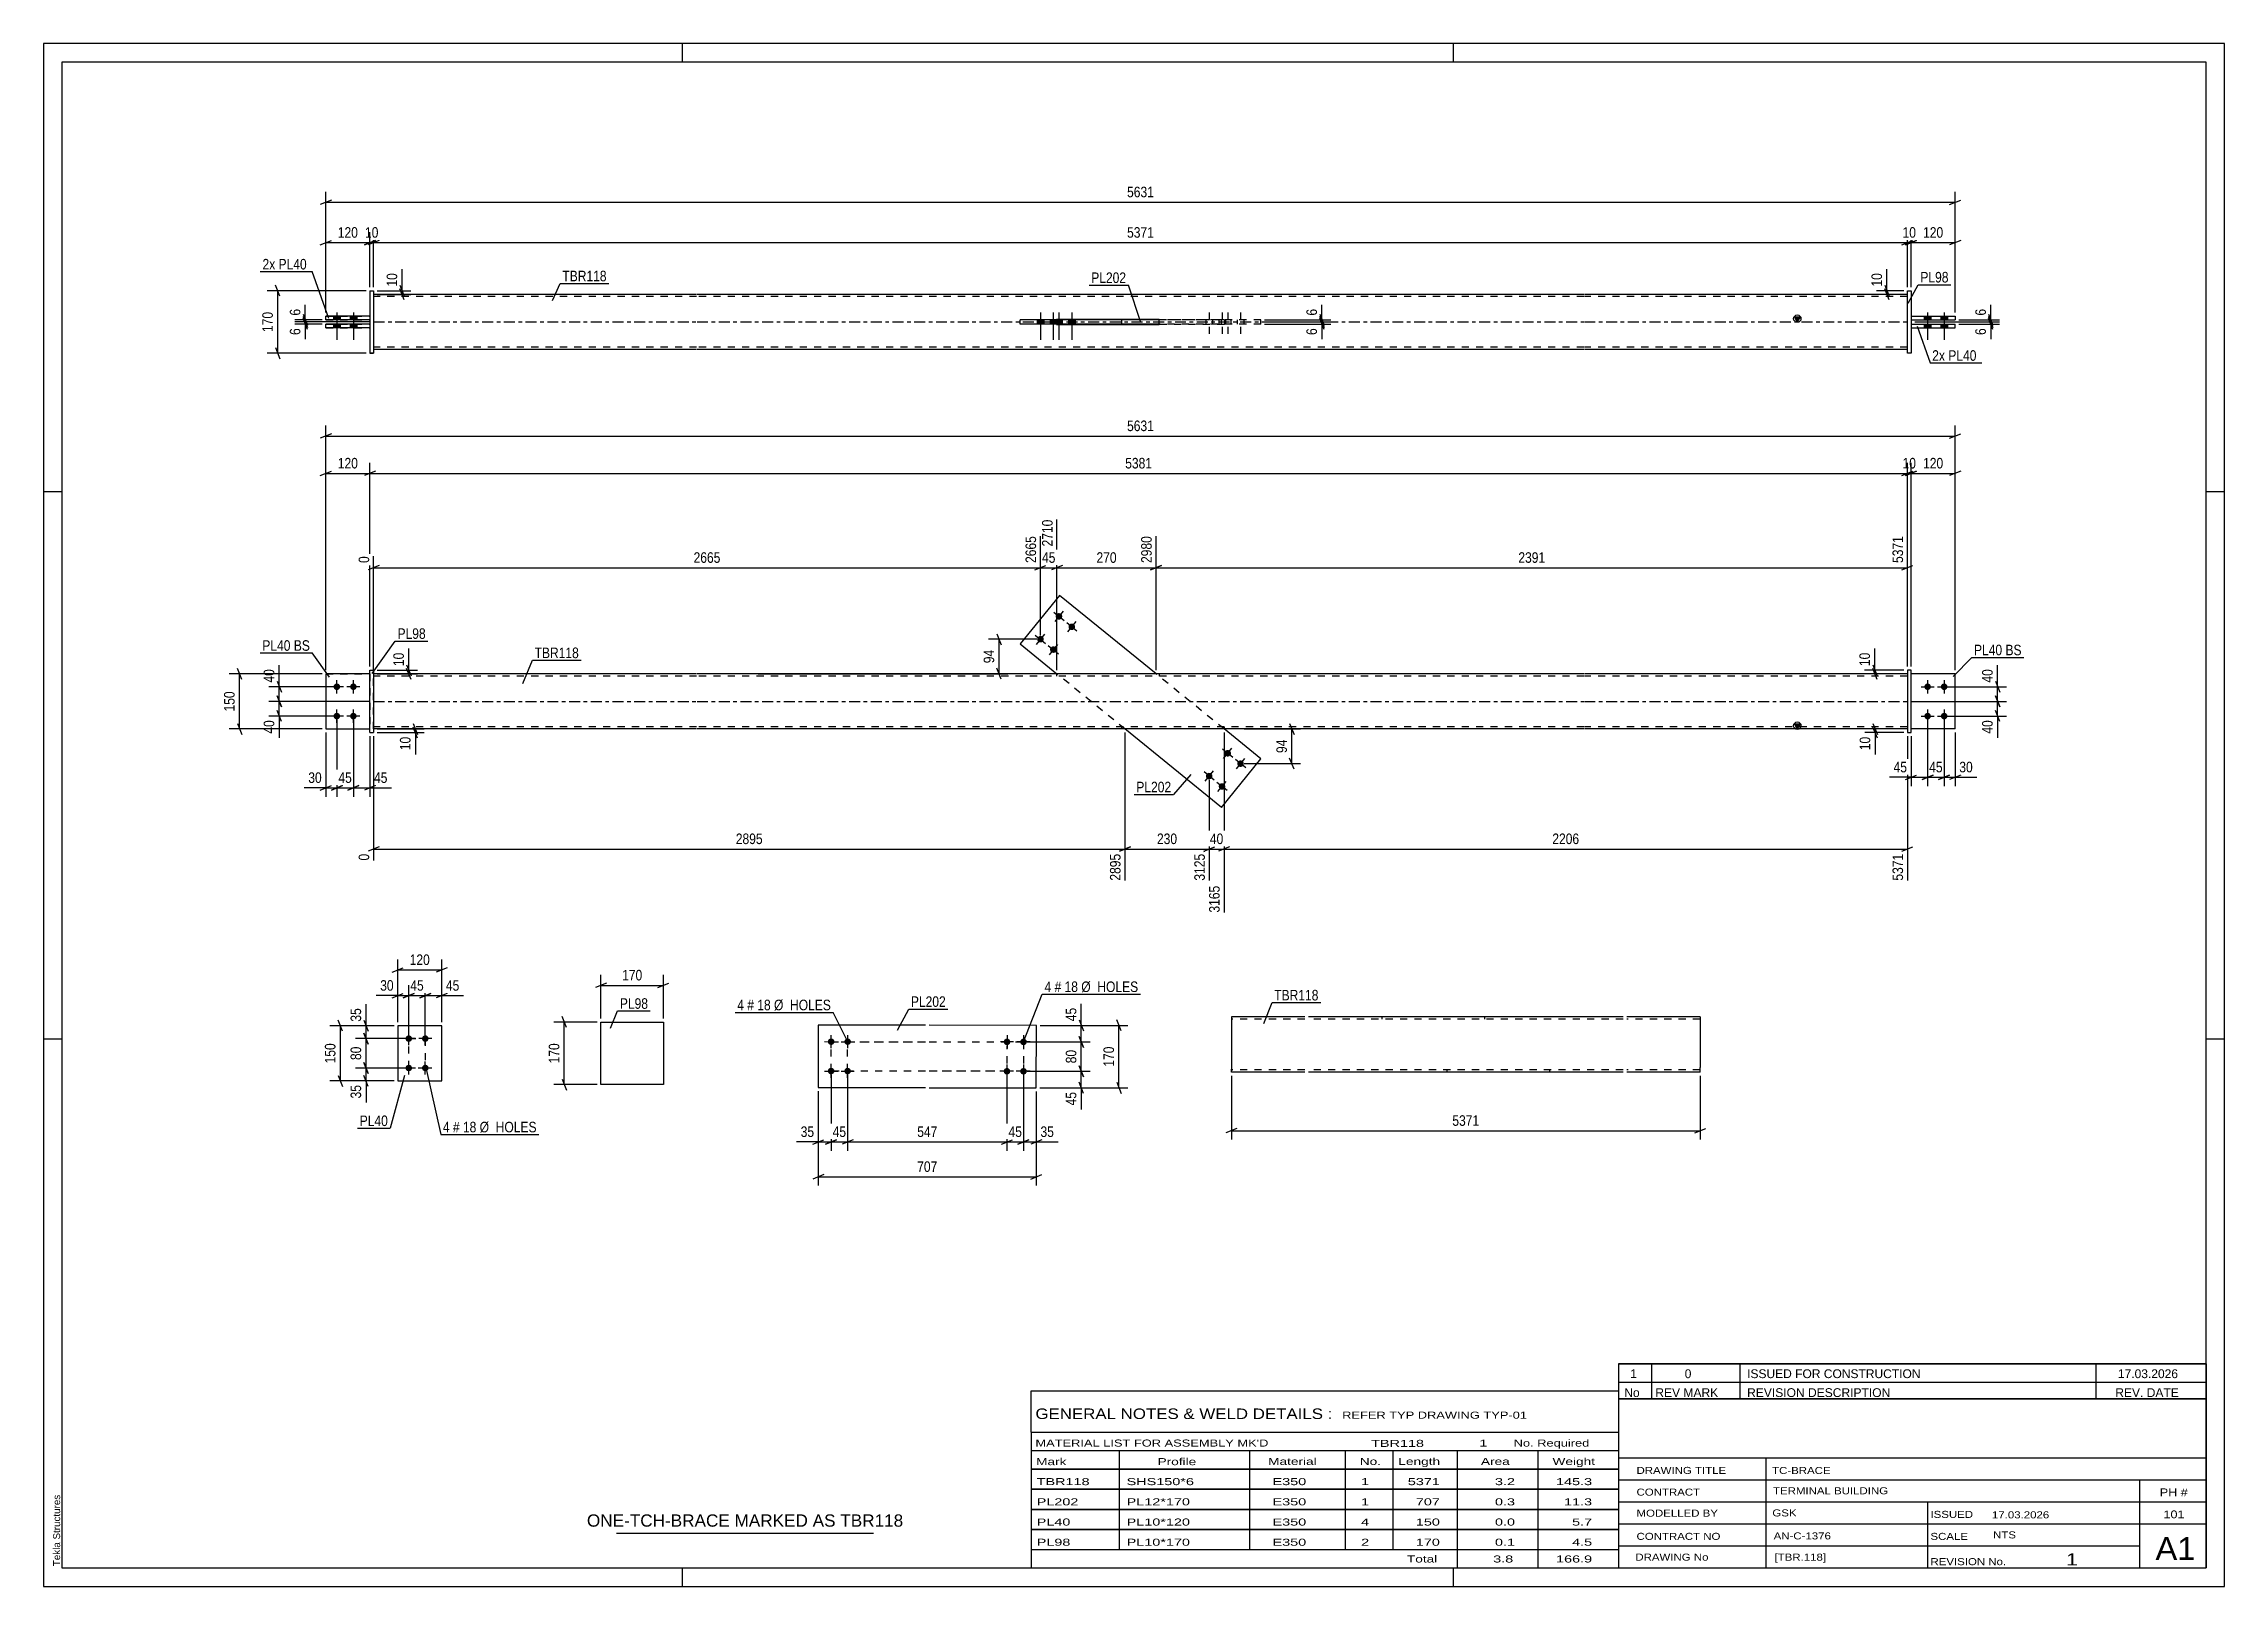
# Model space of a CAD drawing. Header units: millimetres. Extents: x 0 to 594, y 0 to 420.
import ezdxf

# ---------------------------------------------------------------- set-up
doc = ezdxf.new("R2010")
doc.units = ezdxf.units.MM
doc.linetypes.add('DXK_LINE_DOT2', pattern=[3.9198, 1.9599, -1.9599])
doc.linetypes.add('DXK_LINE_DOT3', pattern=[5.9187, 2.979, -0.9799, 0.9799, -0.9799])
doc.styles.add('Arial', font='ARIAL.TTF', dxfattribs={"height": 0.2})
doc.styles.add('Arial Narrow', font='ARIALN.TTF', dxfattribs={"height": 0.2})

# ---------------------------------------------------------------- blocks, each defined once
blk = doc.blocks.new('Unknown-580871033-1129')
at = {"color": 5, "linetype": 'Continuous'}
for p, q in [((594, 420), (0, 420)), ((0, 420), (0, 0)), ((174, 415), (174, 420)), ((384, 415), (384, 420)), ((594, 0), (594, 420)), ((589, 415), (5, 415)), ((5, 415), (5, 5)), ((589, 5), (589, 415)), ((5, 298), (0, 298)), ((594, 298), (589, 298)), ((5, 149), (0, 149)), ((594, 149), (589, 149)), ((0, 0), (594, 0)), ((5, 5), (589, 5)), ((174, 0), (174, 5)), ((384, 0), (384, 5))]:
    blk.add_line(p, q, dxfattribs=at)
at = {"color": 174, "linetype": 'Continuous', "style": 'Arial'}
blk.add_text('Tekla Structures', height=1.9102, rotation=90, dxfattribs=at).set_placement((4.5, 5.5))
blk = doc.blocks.new('Part-580871033-2462 - 2456')
at = {"color": 2, "linetype": 'Continuous'}
for p, q in [((211.01, 152.8), (210.99, 135.8)), ((240.2, 152.77), (211.01, 152.8)), ((270.41, 152.72), (241.2, 152.75)), ((270.39, 135.72), (270.41, 152.72)), ((210.99, 135.8), (240.2, 135.77)), ((241.2, 135.75), (270.39, 135.72))]:
    blk.add_line(p, q, dxfattribs=at)
blk = doc.blocks.new('Bolt-580871033-2467 - 2456')
at = {"linetype": 'Continuous'}
for points in [[(262.41, 147.33, -1), (262.41, 149.13, -1)], [(266.91, 147.33, -1), (266.91, 149.13, -1)], [(262.4, 139.33, -1), (262.4, 141.13, -1)], [(266.9, 139.33, -1), (266.9, 141.13, -1)]]:
    blk.add_hatch(color=1, dxfattribs=at).paths.add_polyline_path(points)
at = {"color": 1, "linetype": 'Continuous'}
for p, q in [((262.41, 150.03), (262.41, 146.43)), ((266.91, 150.03), (266.91, 146.43)), ((264.21, 148.23), (260.61, 148.23)), ((268.71, 148.22), (265.11, 148.23)), ((264.2, 140.23), (260.6, 140.23)), ((262.4, 142.03), (262.4, 138.43)), ((268.7, 140.22), (265.1, 140.23)), ((266.9, 142.03), (266.9, 138.43))]:
    blk.add_line(p, q, dxfattribs=at)
blk = doc.blocks.new('Bolt-580871033-2472 - 2456')
at = {"linetype": 'Continuous'}
for points in [[(214.51, 149.19, -1), (214.51, 147.39, -1)], [(219.01, 149.19, -1), (219.01, 147.39, -1)], [(214.5, 141.19, -1), (214.5, 139.39, -1)], [(219, 141.19, -1), (219, 139.39, -1)]]:
    blk.add_hatch(color=1, dxfattribs=at).paths.add_polyline_path(points)
at = {"color": 1, "linetype": 'Continuous'}
for p, q in [((214.51, 146.49), (214.51, 150.09)), ((219.01, 146.49), (219.01, 150.09)), ((212.71, 148.3), (216.31, 148.29)), ((217.21, 148.29), (220.81, 148.29)), ((212.7, 140.3), (216.3, 140.29)), ((214.5, 138.49), (214.5, 142.09)), ((217.2, 140.29), (220.8, 140.29)), ((219, 138.49), (219, 142.09))]:
    blk.add_line(p, q, dxfattribs=at)
blk = doc.blocks.new('Part-580871033-2165 - 2159')
at = {"color": 2, "linetype": 'Continuous'}
for p, q in [((96.46, 152.62), (96.46, 137.62)), ((108.46, 152.62), (96.46, 152.62)), ((108.46, 137.62), (108.46, 152.62)), ((96.46, 137.62), (108.46, 137.62))]:
    blk.add_line(p, q, dxfattribs=at)
blk = doc.blocks.new('Bolt-580871033-2198 - 2159')
at = {"linetype": 'Continuous'}
for points in [[(99.46, 148.22, -1), (99.46, 150.02, -1)], [(103.96, 148.22, -1), (103.96, 150.02, -1)], [(99.46, 140.22, -1), (99.46, 142.02, -1)], [(103.96, 140.22, -1), (103.96, 142.02, -1)]]:
    blk.add_hatch(color=1, dxfattribs=at).paths.add_polyline_path(points)
at = {"color": 1, "linetype": 'Continuous'}
for p, q in [((101.26, 149.12), (97.66, 149.12)), ((99.46, 147.32), (99.46, 150.92)), ((105.76, 149.12), (102.16, 149.12)), ((103.96, 147.32), (103.96, 150.92)), ((99.46, 139.32), (99.46, 142.92)), ((103.96, 139.32), (103.96, 142.92)), ((101.26, 141.12), (97.66, 141.12)), ((105.76, 141.12), (102.16, 141.12))]:
    blk.add_line(p, q, dxfattribs=at)
blk = doc.blocks.new('Bolt-580871033-1681 - 1671')
at = {"linetype": 'Continuous'}
for points in [[(79.87, 244.02, -1), (79.87, 245.82, -1)], [(84.37, 244.02, -1), (84.37, 245.82, -1)], [(79.87, 236.02, -1), (79.87, 237.82, -1)], [(84.37, 236.02, -1), (84.37, 237.82, -1)]]:
    blk.add_hatch(color=1, dxfattribs=at).paths.add_polyline_path(points)
at = {"color": 1, "linetype": 'Continuous'}
for p, q in [((81.67, 244.92), (78.07, 244.92)), ((79.87, 243.12), (79.87, 246.72)), ((86.17, 244.92), (82.57, 244.92)), ((84.37, 243.12), (84.37, 246.72)), ((79.87, 235.12), (79.87, 238.72)), ((84.37, 235.12), (84.37, 238.72)), ((81.67, 236.92), (78.07, 236.92)), ((86.17, 236.92), (82.57, 236.92))]:
    blk.add_line(p, q, dxfattribs=at)
blk = doc.blocks.new('Part-580871033-1687 - 1671')
at = {"color": 2, "linetype": 'Continuous'}
for p, q in [((276.67, 269.77), (265.97, 256.57)), ((303.02, 248.42), (276.67, 269.77)), ((265.97, 256.57), (276.02, 248.42)), ((320.87, 212.06), (294.52, 233.42)), ((331.57, 225.27), (321.52, 233.42)), ((320.87, 212.06), (331.57, 225.27))]:
    blk.add_line(p, q, dxfattribs=at)
at = {"color": 7, "linetype": 'DXK_LINE_DOT2'}
for p, q in [((294.52, 233.42), (276.02, 248.42)), ((321.52, 233.42), (303.02, 248.42))]:
    blk.add_line(p, q, dxfattribs=at)
blk = doc.blocks.new('Bolt-580871033-1679 - 1671')
at = {"linetype": 'Continuous'}
for points in [[(321.96, 226.11, -1), (323.09, 227.51, -1)], [(316.92, 219.9, -1), (318.05, 221.29, -1)], [(325.45, 223.28, -1), (326.59, 224.67, -1)], [(320.41, 217.06, -1), (321.55, 218.46, -1)]]:
    blk.add_hatch(color=1, dxfattribs=at).paths.add_polyline_path(points)
at = {"color": 1, "linetype": 'Continuous'}
for p, q in [((323.92, 225.68), (321.13, 227.94)), ((321.39, 225.41), (323.66, 228.21)), ((318.88, 219.46), (316.09, 221.73)), ((316.35, 219.2), (318.62, 221.99)), ((327.42, 222.84), (324.62, 225.11)), ((324.89, 222.58), (327.15, 225.37)), ((322.38, 216.63), (319.58, 218.89)), ((319.85, 216.36), (322.12, 219.16))]:
    blk.add_line(p, q, dxfattribs=at)
blk = doc.blocks.new('Bolt-580871033-1680 - 1671')
at = {"linetype": 'Continuous'}
for points in [[(277.13, 264.77, -1), (275.99, 263.37, -1)], [(280.62, 261.94, -1), (279.49, 260.54, -1)], [(272.09, 258.56, -1), (270.95, 257.16, -1)], [(275.58, 255.72, -1), (274.45, 254.33, -1)]]:
    blk.add_hatch(color=1, dxfattribs=at).paths.add_polyline_path(points)
at = {"color": 1, "linetype": 'Continuous'}
for p, q in [((275.16, 265.21), (277.96, 262.94)), ((277.69, 265.47), (275.43, 262.68)), ((278.66, 262.37), (281.45, 260.11)), ((281.19, 262.64), (278.92, 259.84)), ((270.12, 258.99), (272.92, 256.73)), ((272.65, 259.26), (270.39, 256.46)), ((273.62, 256.16), (276.41, 253.89)), ((276.15, 256.42), (273.88, 253.63))]:
    blk.add_line(p, q, dxfattribs=at)
blk = doc.blocks.new('Bolt-580871033-1682 - 1671')
at = {"linetype": 'Continuous'}
for points in [[(513.17, 245.82, -1), (513.17, 244.02, -1)], [(517.67, 245.82, -1), (517.67, 244.02, -1)], [(513.17, 237.82, -1), (513.17, 236.02, -1)], [(517.67, 237.82, -1), (517.67, 236.02, -1)]]:
    blk.add_hatch(color=1, dxfattribs=at).paths.add_polyline_path(points)
at = {"color": 1, "linetype": 'Continuous'}
for p, q in [((511.37, 244.92), (514.97, 244.92)), ((513.17, 246.72), (513.17, 243.12)), ((515.87, 244.92), (519.47, 244.92)), ((517.67, 246.72), (517.67, 243.12)), ((513.17, 238.72), (513.17, 235.12)), ((517.67, 238.72), (517.67, 235.12)), ((511.37, 236.92), (514.97, 236.92)), ((515.87, 236.92), (519.47, 236.92))]:
    blk.add_line(p, q, dxfattribs=at)
blk = doc.blocks.new('Part-580871033-1692 - 1671')
at = {"color": 2, "linetype": 'Continuous'}
for p, q in [((88.87, 249.42), (89.87, 249.42)), ((88.87, 232.42), (88.87, 249.42)), ((89.87, 249.42), (89.87, 249.42)), ((89.87, 249.42), (89.87, 232.42)), ((88.87, 232.42), (89.87, 232.42))]:
    blk.add_line(p, q, dxfattribs=at)
at = {"color": 7, "linetype": 'DXK_LINE_DOT2'}
for p, q in [((88.87, 249.42), (89.87, 249.42)), ((88.87, 232.42), (89.87, 232.42))]:
    blk.add_line(p, q, dxfattribs=at)
blk = doc.blocks.new('Part-580871033-1697 - 1671')
at = {"color": 7, "linetype": 'DXK_LINE_DOT2'}
for p, q in [((76.87, 248.42), (76.87, 233.42)), ((76.87, 248.42), (88.87, 248.42)), ((88.87, 248.42), (88.87, 233.42)), ((76.87, 233.42), (88.87, 233.42))]:
    blk.add_line(p, q, dxfattribs=at)
blk = doc.blocks.new('Part-580871033-1702 - 1671')
at = {"color": 2, "linetype": 'Continuous'}
for p, q in [((76.87, 248.42), (76.87, 233.42)), ((88.87, 248.42), (76.87, 248.42)), ((76.87, 233.42), (88.87, 233.42))]:
    blk.add_line(p, q, dxfattribs=at)
at = {"color": 7, "linetype": 'DXK_LINE_DOT2'}
blk.add_line((88.87, 233.42), (88.87, 248.42), dxfattribs=at)
blk = doc.blocks.new('Part-580871033-1703 - 1671')
at = {"color": 2, "linetype": 'Continuous'}
for p, q in [((508.67, 249.42), (507.67, 249.42)), ((507.67, 249.42), (507.67, 232.42)), ((508.67, 232.42), (508.67, 249.42)), ((507.67, 232.42), (508.67, 232.42))]:
    blk.add_line(p, q, dxfattribs=at)
blk = doc.blocks.new('Part-580871033-1708 - 1671')
at = {"color": 7, "linetype": 'DXK_LINE_DOT2'}
for p, q in [((520.67, 248.42), (508.67, 248.42)), ((508.67, 233.42), (508.67, 248.42)), ((520.67, 233.42), (520.67, 248.42)), ((520.67, 233.42), (508.67, 233.42))]:
    blk.add_line(p, q, dxfattribs=at)
blk = doc.blocks.new('Part-580871033-1713 - 1671')
at = {"color": 2, "linetype": 'Continuous'}
for p, q in [((520.67, 248.42), (508.67, 248.42)), ((520.67, 233.42), (520.67, 248.42)), ((520.67, 233.42), (508.67, 233.42))]:
    blk.add_line(p, q, dxfattribs=at)
at = {"color": 7, "linetype": 'DXK_LINE_DOT2'}
blk.add_line((508.67, 233.42), (508.67, 248.42), dxfattribs=at)
blk = doc.blocks.new('Part-580871033-1718 - 1671')
at = {"linetype": 'Continuous'}
blk.add_hatch(color=2, dxfattribs=at).paths.add_polyline_path([(477.67, 233.42), (476.87, 234.82), (478.47, 234.82)])
at = {"color": 2, "linetype": 'Continuous'}
for p, q in [((177.87, 248.42), (89.87, 248.42)), ((419.57, 248.42), (177.97, 248.42)), ((507.67, 248.42), (419.67, 248.42)), ((177.87, 233.42), (89.87, 233.42)), ((419.57, 233.42), (177.97, 233.42)), ((507.67, 233.42), (419.67, 233.42)), ((477.67, 233.42), (476.87, 234.82)), ((476.87, 234.82), (478.47, 234.82)), ((478.47, 234.82), (477.67, 233.42))]:
    blk.add_line(p, q, dxfattribs=at)
at = {"color": 7, "linetype": 'DXK_LINE_DOT2'}
for p, q in [((89.87, 233.42), (89.87, 248.42)), ((177.87, 247.82), (89.87, 247.82)), ((419.57, 247.82), (177.97, 247.82)), ((275.92, 248.42), (275.92, 247.82)), ((303.86, 248.42), (303.86, 247.82)), ((507.67, 247.82), (419.67, 247.82)), ((507.67, 248.42), (507.67, 233.42)), ((177.87, 234.02), (89.87, 234.02)), ((419.57, 234.02), (177.97, 234.02)), ((293.68, 233.42), (293.68, 234.02)), ((321.62, 233.42), (321.62, 234.02)), ((507.67, 234.02), (419.67, 234.02))]:
    blk.add_line(p, q, dxfattribs=at)
at = {"color": 7, "linetype": 'DXK_LINE_DOT3'}
for p, q in [((89.87, 240.92), (177.87, 240.92)), ((177.97, 240.92), (419.57, 240.92)), ((419.67, 240.92), (507.67, 240.92))]:
    blk.add_line(p, q, dxfattribs=at)
at = {"color": 2, "linetype": 'Continuous'}
blk.add_circle((477.67, 234.32), 1, dxfattribs=at)
blk = doc.blocks.new('Part-580871033-1455 - 1366')
at = {"linetype": 'Continuous'}
blk.add_hatch(color=2, dxfattribs=at).paths.add_polyline_path([(477.67, 344.23), (476.87, 345.63), (478.47, 345.63)])
at = {"color": 2, "linetype": 'Continuous'}
for p, q in [((177.87, 351.73), (89.87, 351.73)), ((419.57, 351.73), (177.97, 351.73)), ((507.67, 351.73), (419.67, 351.73)), ((275.92, 344.83), (275.92, 344.93)), ((303.86, 344.93), (275.92, 344.93)), ((293.68, 344.93), (293.68, 344.83)), ((303.86, 343.53), (303.86, 344.93)), ((477.67, 344.23), (476.87, 345.63)), ((476.87, 345.63), (478.47, 345.63)), ((478.47, 345.63), (477.67, 344.23)), ((275.92, 343.53), (275.92, 343.63)), ((275.92, 343.53), (303.86, 343.53)), ((293.68, 343.53), (293.68, 343.63)), ((177.87, 336.73), (89.87, 336.73)), ((419.57, 336.73), (177.97, 336.73)), ((507.67, 336.73), (419.67, 336.73))]:
    blk.add_line(p, q, dxfattribs=at)
at = {"color": 7, "linetype": 'DXK_LINE_DOT2'}
for p, q in [((89.87, 351.73), (89.87, 336.73)), ((177.87, 351.13), (89.87, 351.13)), ((419.57, 351.13), (177.97, 351.13)), ((507.67, 351.13), (419.67, 351.13)), ((507.67, 336.73), (507.67, 351.73)), ((275.92, 344.93), (275.92, 343.63)), ((293.68, 343.63), (293.68, 344.93)), ((303.86, 344.93), (321.62, 344.93)), ((321.62, 344.93), (321.62, 343.53)), ((321.62, 343.53), (303.86, 343.53)), ((177.87, 337.33), (89.87, 337.33)), ((419.57, 337.33), (177.97, 337.33)), ((507.67, 337.33), (419.67, 337.33))]:
    blk.add_line(p, q, dxfattribs=at)
at = {"color": 7, "linetype": 'DXK_LINE_DOT3'}
for p, q in [((89.87, 344.23), (177.87, 344.23)), ((177.97, 344.23), (419.57, 344.23)), ((419.67, 344.23), (507.67, 344.23))]:
    blk.add_line(p, q, dxfattribs=at)
at = {"color": 2, "linetype": 'Continuous'}
blk.add_circle((477.67, 345.13), 1, dxfattribs=at)
blk = doc.blocks.new('Part-580871033-1417 - 1366')
at = {"color": 2, "linetype": 'Continuous'}
for p, q in [((76.87, 342.63), (76.87, 343.63)), ((88.87, 343.63), (76.87, 343.63)), ((76.87, 342.63), (76.87, 342.63)), ((88.87, 342.63), (76.87, 342.63))]:
    blk.add_line(p, q, dxfattribs=at)
at = {"color": 7, "linetype": 'DXK_LINE_DOT2'}
for p, q in [((76.87, 343.63), (88.87, 343.63)), ((76.87, 342.63), (88.87, 342.63)), ((88.87, 343.63), (88.87, 342.63))]:
    blk.add_line(p, q, dxfattribs=at)
blk = doc.blocks.new('Bolt-580871033-1369 - 1366')
at = {"linetype": 'Continuous'}
for points in [[(514.07, 345.83), (512.27, 345.83), (512.27, 344.83), (514.07, 344.83)], [(514.07, 345.83), (512.27, 345.83), (512.27, 344.83), (514.07, 344.83)], [(518.57, 345.83), (516.77, 345.83), (516.77, 344.83), (518.57, 344.83)], [(518.57, 345.83), (516.77, 345.83), (516.77, 344.83), (518.57, 344.83)], [(514.07, 343.63), (512.27, 343.63), (512.27, 342.63), (514.07, 342.63)], [(514.07, 343.63), (512.27, 343.63), (512.27, 342.63), (514.07, 342.63)], [(518.57, 343.63), (516.77, 343.63), (516.77, 342.63), (518.57, 342.63)], [(518.57, 343.63), (516.77, 343.63), (516.77, 342.63), (518.57, 342.63)]]:
    blk.add_hatch(color=1, dxfattribs=at).paths.add_polyline_path(points)
at = {"color": 1, "linetype": 'Continuous'}
for p, q in [((512.27, 345.83), (512.27, 344.83)), ((512.27, 345.83), (512.27, 344.83)), ((513.17, 346.83), (513.17, 339.33)), ((513.17, 346.83), (513.17, 339.33)), ((514.07, 345.83), (514.07, 344.83)), ((514.07, 345.83), (514.07, 344.83)), ((516.77, 345.83), (516.77, 344.83)), ((516.77, 345.83), (516.77, 344.83)), ((517.67, 346.83), (517.67, 339.33)), ((517.67, 346.83), (517.67, 339.33)), ((518.57, 345.83), (518.57, 344.83)), ((518.57, 345.83), (518.57, 344.83)), ((512.27, 343.63), (512.27, 342.63)), ((512.27, 343.63), (512.27, 342.63)), ((514.07, 343.63), (514.07, 342.63)), ((514.07, 343.63), (514.07, 342.63)), ((516.77, 343.63), (516.77, 342.63)), ((516.77, 343.63), (516.77, 342.63)), ((518.57, 343.63), (518.57, 342.63)), ((518.57, 343.63), (518.57, 342.63))]:
    blk.add_line(p, q, dxfattribs=at)
blk = doc.blocks.new('Bolt-580871033-1434 - 1366')
at = {"color": 1, "linetype": 'DXK_LINE_DOT2'}
for p, q in [((316.59, 344.83), (316.59, 343.63)), ((317.49, 346.83), (317.49, 339.33)), ((318.39, 344.83), (318.39, 343.63)), ((320.08, 344.83), (320.08, 343.63)), ((320.98, 346.83), (320.98, 339.33)), ((321.62, 344.83), (321.62, 343.63)), ((321.88, 344.83), (321.88, 343.63)), ((322.52, 346.83), (322.52, 339.33)), ((323.42, 344.83), (323.42, 343.63)), ((325.12, 344.83), (325.12, 343.63)), ((326.02, 346.83), (326.02, 339.33)), ((326.92, 344.83), (326.92, 343.63))]:
    blk.add_line(p, q, dxfattribs=at)
blk = doc.blocks.new('Bolt-580871033-1370 - 1366')
at = {"linetype": 'Continuous'}
for points in [[(78.97, 344.83), (80.77, 344.83), (80.77, 345.83), (78.97, 345.83)], [(78.97, 344.83), (80.77, 344.83), (80.77, 345.83), (78.97, 345.83)], [(83.47, 344.83), (85.27, 344.83), (85.27, 345.83), (83.47, 345.83)], [(83.47, 344.83), (85.27, 344.83), (85.27, 345.83), (83.47, 345.83)], [(78.97, 342.63), (80.77, 342.63), (80.77, 343.63), (78.97, 343.63)], [(78.97, 342.63), (80.77, 342.63), (80.77, 343.63), (78.97, 343.63)], [(83.47, 342.63), (85.27, 342.63), (85.27, 343.63), (83.47, 343.63)], [(83.47, 342.63), (85.27, 342.63), (85.27, 343.63), (83.47, 343.63)]]:
    blk.add_hatch(color=1, dxfattribs=at).paths.add_polyline_path(points)
at = {"color": 1, "linetype": 'Continuous'}
for p, q in [((78.97, 345.83), (78.97, 344.83)), ((78.97, 345.83), (78.97, 344.83)), ((79.87, 346.83), (79.87, 339.33)), ((79.87, 346.83), (79.87, 339.33)), ((80.77, 345.83), (80.77, 344.83)), ((80.77, 345.83), (80.77, 344.83)), ((83.47, 345.83), (83.47, 344.83)), ((83.47, 345.83), (83.47, 344.83)), ((84.37, 346.83), (84.37, 339.33)), ((84.37, 346.83), (84.37, 339.33)), ((85.27, 345.83), (85.27, 344.83)), ((85.27, 345.83), (85.27, 344.83)), ((78.97, 343.63), (78.97, 342.63)), ((78.97, 343.63), (78.97, 342.63)), ((80.77, 343.63), (80.77, 342.63)), ((80.77, 343.63), (80.77, 342.63)), ((83.47, 343.63), (83.47, 342.63)), ((83.47, 343.63), (83.47, 342.63)), ((85.27, 343.63), (85.27, 342.63)), ((85.27, 343.63), (85.27, 342.63))]:
    blk.add_line(p, q, dxfattribs=at)
blk = doc.blocks.new('Part-580871033-1412 - 1366')
at = {"color": 2, "linetype": 'Continuous'}
for p, q in [((76.87, 344.83), (76.87, 345.83)), ((88.87, 345.83), (76.87, 345.83)), ((76.87, 344.83), (76.87, 344.83)), ((88.87, 344.83), (76.87, 344.83))]:
    blk.add_line(p, q, dxfattribs=at)
at = {"color": 7, "linetype": 'DXK_LINE_DOT2'}
for p, q in [((76.87, 345.83), (76.87, 345.83)), ((76.87, 345.83), (88.87, 345.83)), ((76.87, 344.83), (88.87, 344.83)), ((88.87, 345.83), (88.87, 344.83))]:
    blk.add_line(p, q, dxfattribs=at)
blk = doc.blocks.new('Part-580871033-1460 - 1366')
at = {"color": 2, "linetype": 'Continuous'}
for p, q in [((508.67, 343.63), (520.67, 343.63)), ((508.67, 342.63), (520.67, 342.63)), ((520.67, 342.63), (520.67, 343.63))]:
    blk.add_line(p, q, dxfattribs=at)
at = {"color": 7, "linetype": 'DXK_LINE_DOT2'}
blk.add_line((508.67, 343.63), (508.67, 342.63), dxfattribs=at)
blk = doc.blocks.new('Part-580871033-1396 - 1366')
at = {"color": 2, "linetype": 'Continuous'}
for p, q in [((265.97, 343.63), (265.97, 344.83)), ((303.86, 344.83), (265.97, 344.83)), ((276.67, 343.63), (276.67, 344.83)), ((303.86, 343.63), (265.97, 343.63))]:
    blk.add_line(p, q, dxfattribs=at)
at = {"color": 7, "linetype": 'DXK_LINE_DOT2'}
for p, q in [((331.57, 344.83), (303.86, 344.83)), ((320.87, 343.63), (320.87, 344.83)), ((331.57, 343.63), (331.57, 344.83)), ((331.57, 343.63), (303.86, 343.63))]:
    blk.add_line(p, q, dxfattribs=at)
blk = doc.blocks.new('Part-580871033-1397 - 1366')
at = {"color": 2, "linetype": 'Continuous'}
for p, q in [((88.87, 352.73), (89.87, 352.73)), ((88.87, 352.73), (88.87, 335.73)), ((89.87, 352.73), (89.87, 352.73)), ((89.87, 352.73), (89.87, 335.73)), ((89.87, 335.73), (88.87, 335.73)), ((88.87, 335.73), (88.87, 335.73))]:
    blk.add_line(p, q, dxfattribs=at)
at = {"color": 7, "linetype": 'DXK_LINE_DOT2'}
for p, q in [((88.87, 352.73), (89.87, 352.73)), ((89.87, 352.73), (89.87, 352.73)), ((88.87, 335.73), (89.87, 335.73))]:
    blk.add_line(p, q, dxfattribs=at)
blk = doc.blocks.new('Part-580871033-1432 - 1366')
at = {"color": 2, "linetype": 'Continuous'}
for p, q in [((507.67, 335.73), (507.67, 352.73)), ((507.67, 352.73), (508.67, 352.73)), ((508.67, 352.73), (508.67, 335.73)), ((508.67, 335.73), (507.67, 335.73))]:
    blk.add_line(p, q, dxfattribs=at)
blk = doc.blocks.new('Bolt-580871033-1435 - 1366')
at = {"linetype": 'Continuous'}
for points in [[(272.42, 344.83), (270.62, 344.83), (270.62, 343.63), (272.42, 343.63)], [(275.92, 344.83), (274.12, 344.83), (274.12, 343.63), (275.92, 343.63)], [(277.46, 344.83), (275.66, 344.83), (275.66, 343.63), (277.46, 343.63)], [(280.95, 344.83), (279.15, 344.83), (279.15, 343.63), (280.95, 343.63)]]:
    blk.add_hatch(color=1, dxfattribs=at).paths.add_polyline_path(points)
at = {"color": 1, "linetype": 'Continuous'}
for p, q in [((270.62, 344.83), (270.62, 343.63)), ((271.52, 346.83), (271.52, 339.33)), ((272.42, 344.83), (272.42, 343.63)), ((274.12, 344.83), (274.12, 343.63)), ((275.02, 346.83), (275.02, 339.33)), ((275.66, 344.83), (275.66, 343.63)), ((275.92, 344.83), (275.92, 343.63)), ((276.56, 346.83), (276.56, 339.33)), ((277.46, 344.83), (277.46, 343.63)), ((279.15, 344.83), (279.15, 343.63)), ((280.05, 346.83), (280.05, 339.33)), ((280.95, 344.83), (280.95, 343.63))]:
    blk.add_line(p, q, dxfattribs=at)
blk = doc.blocks.new('Part-580871033-1465 - 1366')
at = {"color": 2, "linetype": 'Continuous'}
for p, q in [((508.67, 345.83), (520.67, 345.83)), ((508.67, 344.83), (520.67, 344.83)), ((520.67, 345.83), (520.67, 344.83))]:
    blk.add_line(p, q, dxfattribs=at)
at = {"color": 7, "linetype": 'DXK_LINE_DOT2'}
blk.add_line((508.67, 345.83), (508.67, 344.83), dxfattribs=at)
blk = doc.blocks.new('Part-580871033-2402 - 2396')
at = {"color": 2, "linetype": 'Continuous'}
for p, q in [((151.82, 153.62), (168.82, 153.62)), ((151.82, 136.62), (151.82, 153.62)), ((168.82, 153.62), (168.82, 136.62)), ((168.82, 136.62), (151.82, 136.62))]:
    blk.add_line(p, q, dxfattribs=at)
blk = doc.blocks.new('Part-580871033-2435 - 2427')
at = {"color": 2, "linetype": 'Continuous'}
for p, q in [((343.52, 155.03), (323.52, 155.03)), ((323.52, 155.03), (323.52, 153.83)), ((430.22, 155.03), (344.52, 155.03)), ((451.22, 155.03), (431.22, 155.03)), ((451.22, 155.03), (451.22, 154.94)), ((451.22, 154.94), (451.22, 153.83)), ((323.52, 153.83), (323.52, 140.77)), ((451.22, 153.83), (451.22, 141.23)), ((323.52, 140.12), (323.52, 140.77)), ((323.52, 140.03), (323.52, 140.12)), ((343.52, 140.03), (323.52, 140.03)), ((430.22, 140.03), (344.52, 140.03)), ((451.22, 140.03), (431.22, 140.03)), ((451.22, 140.03), (451.22, 141.23))]:
    blk.add_line(p, q, dxfattribs=at)
at = {"color": 7, "linetype": 'DXK_LINE_DOT2'}
for p, q in [((364.52, 155.03), (364.52, 154.43)), ((392.46, 155.03), (392.46, 154.43)), ((451.22, 154.68), (451.22, 153.83)), ((343.52, 154.43), (323.52, 154.43)), ((430.22, 154.43), (344.52, 154.43)), ((451.22, 154.43), (431.22, 154.43)), ((323.52, 140.77), (323.52, 140.38)), ((323.52, 140.63), (323.52, 140.68)), ((343.52, 140.63), (323.52, 140.63)), ((430.22, 140.63), (344.52, 140.63)), ((382.28, 140.03), (382.28, 140.63)), ((410.22, 140.03), (410.22, 140.63)), ((451.22, 140.63), (431.22, 140.63)), ((451.22, 140.68), (451.22, 141)), ((451.22, 140.63), (451.22, 140.68)), ((451.22, 140.63), (451.22, 140.68))]:
    blk.add_line(p, q, dxfattribs=at)
blk = doc.blocks.new('Rectangle-580871033-2548 - 2456')
at = {"color": 1, "linetype": 'DXK_LINE_DOT2'}
for p, q in [((214.5, 140.29), (214.51, 148.29)), ((214.51, 148.29), (240.2, 148.27)), ((241.2, 148.25), (266.91, 148.23)), ((266.91, 148.23), (266.9, 140.23)), ((240.2, 140.27), (214.5, 140.29)), ((266.9, 140.23), (241.2, 140.25))]:
    blk.add_line(p, q, dxfattribs=at)
blk = doc.blocks.new('Rectangle-580871033-2382 - 2159')
at = {"color": 1, "linetype": 'DXK_LINE_DOT2'}
blk.add_lwpolyline([(99.46, 149.12), (103.96, 149.12), (103.96, 141.12), (99.46, 141.12), (99.46, 149.12)], close=True, dxfattribs=at)
blk = doc.blocks.new('Rectangle-580871033-2558 - 2456')
at = {"color": 1, "linetype": 'DXK_LINE_DOT2'}
for p, q in [((219, 140.29), (219.01, 148.29)), ((219.01, 148.29), (240.2, 148.27)), ((241.2, 148.25), (262.41, 148.23)), ((262.41, 148.23), (262.4, 140.23)), ((240.2, 140.27), (219, 140.29)), ((262.4, 140.23), (241.2, 140.25))]:
    blk.add_line(p, q, dxfattribs=at)
blk = doc.blocks.new('StraightDimension-580871033-2484 - 2456')
at = {"color": 7, "linetype": 'Continuous'}
for p, q in [((214.5, 139.29), (214.5, 118.6)), ((210.99, 134.8), (210.99, 118.6)), ((209.49, 120.4), (212.49, 121.6)), ((210.99, 121), (214.5, 121)), ((216, 121.6), (213, 120.4))]:
    blk.add_line(p, q, dxfattribs=at)
at = {"color": 0}
blk.add_wipeout([(210.47, 121.75), (210.47, 125.95), (205.61, 125.95), (205.61, 121.75)], dxfattribs=at)
at = {"color": 7, "linetype": 'Continuous'}
blk.add_line((210.99, 121), (205.09, 121), dxfattribs=at)
blk.add_line((210.99, 121), (205.09, 121), dxfattribs=at)
at = {"color": 3, "style": 'Arial Narrow'}
blk.add_text('35', height=2.863, dxfattribs=at).set_placement((206.21, 122.35))
blk = doc.blocks.new('StraightDimension-580871033-2526 - 2456')
at = {"color": 7, "linetype": 'Continuous'}
for p, q in [((271.41, 152.72), (285.04, 152.72)), ((282.04, 154.22), (283.24, 151.22)), ((283.24, 146.73), (282.04, 149.73)), ((282.64, 148.23), (282.64, 152.72)), ((267.91, 148.23), (285.04, 148.23))]:
    blk.add_line(p, q, dxfattribs=at)
at = {"color": 0}
blk.add_wipeout([(281.89, 158.1), (277.69, 158.1), (277.69, 153.25), (281.89, 153.25)], dxfattribs=at)
at = {"color": 7, "linetype": 'Continuous'}
blk.add_line((282.64, 152.72), (282.64, 158.63), dxfattribs=at)
blk.add_line((282.64, 152.72), (282.64, 158.63), dxfattribs=at)
at = {"color": 3, "style": 'Arial Narrow'}
blk.add_text('45', height=2.863, rotation=90.00021, dxfattribs=at).set_placement((281.29, 153.85))
blk = doc.blocks.new('StraightDimension-580871033-2475 - 2456')
at = {"color": 7, "linetype": 'Continuous'}
for p, q in [((271.41, 152.72), (295.3, 152.72)), ((293.5, 151.22), (292.3, 154.22)), ((292.9, 135.72), (292.9, 152.72)), ((292.3, 137.22), (293.5, 134.22)), ((271.39, 135.72), (295.3, 135.72))]:
    blk.add_line(p, q, dxfattribs=at)
at = {"color": 0}
blk.add_wipeout([(292.15, 147.56), (287.95, 147.56), (287.95, 140.88), (292.15, 140.88)], dxfattribs=at)
at = {"color": 3, "style": 'Arial Narrow'}
blk.add_text('170', height=2.863, rotation=90.00021, dxfattribs=at).set_placement((291.55, 141.48))
blk = doc.blocks.new('StraightDimension-580871033-2490 - 2456')
at = {"color": 7, "linetype": 'Continuous'}
for p, q in [((214.5, 139.29), (214.5, 118.6)), ((219, 139.29), (219, 118.6)), ((213, 120.4), (216, 121.6)), ((214.5, 121), (219, 121)), ((220.5, 121.6), (217.5, 120.4))]:
    blk.add_line(p, q, dxfattribs=at)
at = {"color": 0}
blk.add_wipeout([(219.18, 121.75), (219.18, 125.95), (214.32, 125.95), (214.32, 121.75)], dxfattribs=at)
at = {"color": 3, "style": 'Arial Narrow'}
blk.add_text('45', height=2.863, dxfattribs=at).set_placement((214.92, 122.35))
blk = doc.blocks.new('StraightDimension-580871033-2498 - 2456')
at = {"color": 7, "linetype": 'Continuous'}
for p, q in [((219, 139.29), (219, 118.6)), ((262.4, 139.23), (262.4, 118.6)), ((220.5, 121.6), (217.5, 120.4)), ((219, 121), (262.4, 121)), ((260.9, 120.4), (263.9, 121.6))]:
    blk.add_line(p, q, dxfattribs=at)
at = {"color": 0}
blk.add_wipeout([(244.04, 121.75), (244.04, 125.95), (237.36, 125.95), (237.36, 121.75)], dxfattribs=at)
at = {"color": 3, "style": 'Arial Narrow'}
blk.add_text('547', height=2.863, dxfattribs=at).set_placement((237.96, 122.35))
blk = doc.blocks.new('StraightDimension-580871033-2506 - 2456')
at = {"color": 7, "linetype": 'Continuous'}
for p, q in [((262.4, 139.23), (262.4, 118.6)), ((266.9, 139.23), (266.9, 118.6)), ((260.9, 120.4), (263.9, 121.6)), ((262.4, 121), (266.9, 121)), ((268.4, 121.6), (265.4, 120.4))]:
    blk.add_line(p, q, dxfattribs=at)
at = {"color": 0}
blk.add_wipeout([(267.08, 121.75), (267.08, 125.95), (262.22, 125.95), (262.22, 121.75)], dxfattribs=at)
at = {"color": 3, "style": 'Arial Narrow'}
blk.add_text('45', height=2.863, dxfattribs=at).set_placement((262.82, 122.35))
blk = doc.blocks.new('StraightDimension-580871033-2514 - 2456')
at = {"color": 7, "linetype": 'Continuous'}
for p, q in [((266.9, 139.23), (266.9, 118.6)), ((270.39, 134.72), (270.39, 118.6)), ((265.4, 120.4), (268.4, 121.6)), ((266.9, 121), (270.39, 121)), ((271.89, 121.6), (268.89, 120.4))]:
    blk.add_line(p, q, dxfattribs=at)
at = {"color": 0}
blk.add_wipeout([(275.78, 121.75), (275.78, 125.95), (270.92, 125.95), (270.92, 121.75)], dxfattribs=at)
at = {"color": 7, "linetype": 'Continuous'}
blk.add_line((270.39, 121), (276.3, 121), dxfattribs=at)
blk.add_line((270.39, 121), (276.3, 121), dxfattribs=at)
at = {"color": 3, "style": 'Arial Narrow'}
blk.add_text('35', height=2.863, dxfattribs=at).set_placement((271.52, 122.35))
blk = doc.blocks.new('StraightDimension-580871033-2521 - 2456')
at = {"color": 7, "linetype": 'Continuous'}
for p, q in [((210.99, 134.8), (210.99, 109.09)), ((270.39, 134.72), (270.39, 109.09)), ((212.49, 112.09), (209.49, 110.89)), ((210.99, 111.49), (270.39, 111.49)), ((268.89, 110.89), (271.89, 112.09))]:
    blk.add_line(p, q, dxfattribs=at)
at = {"color": 0}
blk.add_wipeout([(244.04, 112.24), (244.04, 116.44), (237.35, 116.44), (237.35, 112.24)], dxfattribs=at)
at = {"color": 3, "style": 'Arial Narrow'}
blk.add_text('707', height=2.863, dxfattribs=at).set_placement((237.95, 112.84))
blk = doc.blocks.new('StraightDimension-580871033-2534 - 2456')
at = {"color": 7, "linetype": 'Continuous'}
for p, q in [((282.04, 149.73), (283.24, 146.73)), ((267.91, 148.23), (285.04, 148.23)), ((282.64, 140.23), (282.64, 148.23)), ((267.9, 140.23), (285.04, 140.23)), ((283.24, 138.73), (282.04, 141.73))]:
    blk.add_line(p, q, dxfattribs=at)
at = {"color": 0}
blk.add_wipeout([(281.89, 146.65), (277.69, 146.65), (277.69, 141.8), (281.89, 141.8)], dxfattribs=at)
at = {"color": 3, "style": 'Arial Narrow'}
blk.add_text('80', height=2.863, rotation=90.00021, dxfattribs=at).set_placement((281.29, 142.4))
blk = doc.blocks.new('StraightDimension-580871033-2542 - 2456')
at = {"color": 7, "linetype": 'Continuous'}
for p, q in [((267.9, 140.23), (285.04, 140.23)), ((282.04, 141.73), (283.24, 138.73)), ((283.24, 134.22), (282.04, 137.22)), ((282.64, 135.72), (282.64, 140.23)), ((271.39, 135.72), (285.04, 135.72))]:
    blk.add_line(p, q, dxfattribs=at)
at = {"color": 0}
blk.add_wipeout([(281.89, 135.2), (277.69, 135.2), (277.69, 130.34), (281.89, 130.34)], dxfattribs=at)
at = {"color": 7, "linetype": 'Continuous'}
blk.add_line((282.64, 135.72), (282.64, 129.82), dxfattribs=at)
blk.add_line((282.64, 135.72), (282.64, 129.82), dxfattribs=at)
at = {"color": 3, "style": 'Arial Narrow'}
blk.add_text('45', height=2.863, rotation=90.00021, dxfattribs=at).set_placement((281.29, 130.94))
blk = doc.blocks.new('StraightDimension-580871033-2275 - 2159')
at = {"color": 7, "linetype": 'Continuous'}
for p, q in [((95.46, 152.62), (84.98, 152.62)), ((98.46, 149.12), (84.98, 149.12)), ((87.23, 154.12), (88.43, 151.12)), ((88.43, 147.62), (87.23, 150.62)), ((87.83, 149.12), (87.83, 152.62))]:
    blk.add_line(p, q, dxfattribs=at)
at = {"color": 0}
blk.add_wipeout([(87.08, 158), (82.88, 158), (82.88, 153.14), (87.08, 153.14)], dxfattribs=at)
at = {"color": 7, "linetype": 'Continuous'}
blk.add_line((87.83, 152.62), (87.83, 158.52), dxfattribs=at)
blk.add_line((87.83, 152.62), (87.83, 158.52), dxfattribs=at)
at = {"color": 3, "style": 'Arial Narrow'}
blk.add_text('35', height=2.863, rotation=90.00021, dxfattribs=at).set_placement((86.48, 153.74))
blk = doc.blocks.new('StraightDimension-580871033-2298 - 2159')
at = {"color": 7, "linetype": 'Continuous'}
for p, q in [((87.23, 142.62), (88.43, 139.62)), ((98.46, 141.12), (84.98, 141.12)), ((95.46, 137.62), (84.98, 137.62)), ((88.43, 136.12), (87.23, 139.12)), ((87.83, 137.62), (87.83, 141.12))]:
    blk.add_line(p, q, dxfattribs=at)
at = {"color": 0}
blk.add_wipeout([(87.08, 137.09), (82.88, 137.09), (82.88, 132.23), (87.08, 132.23)], dxfattribs=at)
at = {"color": 7, "linetype": 'Continuous'}
blk.add_line((87.83, 137.62), (87.83, 131.71), dxfattribs=at)
blk.add_line((87.83, 137.62), (87.83, 131.71), dxfattribs=at)
at = {"color": 3, "style": 'Arial Narrow'}
blk.add_text('35', height=2.863, rotation=90.00021, dxfattribs=at).set_placement((86.48, 132.83))
blk = doc.blocks.new('StraightDimension-580871033-2329 - 2159')
at = {"color": 7, "linetype": 'Continuous'}
for p, q in [((102.46, 160.22), (105.46, 161.42)), ((103.96, 150.12), (103.96, 163.67)), ((103.96, 160.82), (108.46, 160.82)), ((109.96, 161.42), (106.96, 160.22)), ((108.46, 153.62), (108.46, 163.67))]:
    blk.add_line(p, q, dxfattribs=at)
at = {"color": 0}
blk.add_wipeout([(113.84, 161.57), (113.84, 165.77), (108.98, 165.77), (108.98, 161.57)], dxfattribs=at)
at = {"color": 7, "linetype": 'Continuous'}
blk.add_line((108.46, 160.82), (114.36, 160.82), dxfattribs=at)
blk.add_line((108.46, 160.82), (114.36, 160.82), dxfattribs=at)
at = {"color": 3, "style": 'Arial Narrow'}
blk.add_text('45', height=2.863, dxfattribs=at).set_placement((109.58, 162.17))
blk = doc.blocks.new('StraightDimension-580871033-2288 - 2159')
at = {"color": 7, "linetype": 'Continuous'}
for p, q in [((98.46, 149.12), (84.98, 149.12)), ((87.23, 150.62), (88.43, 147.62)), ((87.83, 141.12), (87.83, 149.12)), ((88.43, 139.62), (87.23, 142.62)), ((98.46, 141.12), (84.98, 141.12))]:
    blk.add_line(p, q, dxfattribs=at)
at = {"color": 0}
blk.add_wipeout([(87.08, 147.54), (82.88, 147.54), (82.88, 142.69), (87.08, 142.69)], dxfattribs=at)
at = {"color": 3, "style": 'Arial Narrow'}
blk.add_text('80', height=2.863, rotation=90.00021, dxfattribs=at).set_placement((86.48, 143.29))
blk = doc.blocks.new('StraightDimension-580871033-2312 - 2159')
at = {"color": 7, "linetype": 'Continuous'}
for p, q in [((95.46, 152.62), (77.98, 152.62)), ((81.43, 151.12), (80.23, 154.12)), ((80.83, 137.62), (80.83, 152.62)), ((95.46, 137.62), (77.98, 137.62)), ((80.23, 139.12), (81.43, 136.12))]:
    blk.add_line(p, q, dxfattribs=at)
at = {"color": 0}
blk.add_wipeout([(80.08, 148.46), (75.88, 148.46), (75.88, 141.77), (80.08, 141.77)], dxfattribs=at)
at = {"color": 3, "style": 'Arial Narrow'}
blk.add_text('150', height=2.863, rotation=90.00021, dxfattribs=at).set_placement((79.48, 142.37))
blk = doc.blocks.new('StraightDimension-580871033-2342 - 2159')
at = {"color": 7, "linetype": 'Continuous'}
for p, q in [((97.96, 160.22), (100.96, 161.42)), ((99.46, 150.12), (99.46, 163.67)), ((99.46, 160.82), (103.96, 160.82)), ((105.46, 161.42), (102.46, 160.22)), ((103.96, 150.12), (103.96, 163.67))]:
    blk.add_line(p, q, dxfattribs=at)
at = {"color": 0}
blk.add_wipeout([(104.13, 161.57), (104.13, 165.77), (99.28, 165.77), (99.28, 161.57)], dxfattribs=at)
at = {"color": 3, "style": 'Arial Narrow'}
blk.add_text('45', height=2.863, dxfattribs=at).set_placement((99.88, 162.17))
blk = doc.blocks.new('StraightDimension-580871033-2352 - 2159')
at = {"color": 7, "linetype": 'Continuous'}
for p, q in [((94.96, 160.22), (97.96, 161.42)), ((96.46, 153.62), (96.46, 163.67)), ((96.46, 160.82), (99.46, 160.82)), ((100.96, 161.42), (97.96, 160.22)), ((99.46, 150.12), (99.46, 163.67))]:
    blk.add_line(p, q, dxfattribs=at)
at = {"color": 0}
blk.add_wipeout([(95.93, 161.57), (95.93, 165.77), (91.08, 165.77), (91.08, 161.57)], dxfattribs=at)
at = {"color": 7, "linetype": 'Continuous'}
blk.add_line((96.46, 160.82), (90.55, 160.82), dxfattribs=at)
blk.add_line((96.46, 160.82), (90.55, 160.82), dxfattribs=at)
at = {"color": 3, "style": 'Arial Narrow'}
blk.add_text('30', height=2.863, dxfattribs=at).set_placement((91.68, 162.17))
blk = doc.blocks.new('StraightDimension-580871033-2366 - 2159')
at = {"color": 7, "linetype": 'Continuous'}
for p, q in [((94.96, 167.22), (97.96, 168.42)), ((96.46, 153.62), (96.46, 170.67)), ((96.46, 167.82), (108.46, 167.82)), ((109.96, 168.42), (106.96, 167.22)), ((108.46, 153.62), (108.46, 170.67))]:
    blk.add_line(p, q, dxfattribs=at)
at = {"color": 0}
blk.add_wipeout([(105.8, 168.57), (105.8, 172.77), (99.11, 172.77), (99.11, 168.57)], dxfattribs=at)
at = {"color": 3, "style": 'Arial Narrow'}
blk.add_text('120', height=2.863, dxfattribs=at).set_placement((99.71, 169.17))
blk = doc.blocks.new('StraightDimension-580871033-1914 - 1671')
at = {"color": 7, "linetype": 'Continuous'}
for p, q in [((78.87, 244.92), (61.32, 244.92)), ((63.57, 246.42), (64.77, 243.42)), ((64.17, 240.92), (64.17, 244.92)), ((88.87, 240.92), (61.32, 240.92)), ((64.77, 239.42), (63.57, 242.42))]:
    blk.add_line(p, q, dxfattribs=at)
at = {"color": 0}
blk.add_wipeout([(63.42, 250.3), (59.22, 250.3), (59.22, 245.44), (63.42, 245.44)], dxfattribs=at)
at = {"color": 7, "linetype": 'Continuous'}
blk.add_line((64.17, 244.92), (64.17, 250.82), dxfattribs=at)
blk.add_line((64.17, 244.92), (64.17, 250.82), dxfattribs=at)
at = {"color": 3, "style": 'Arial Narrow'}
blk.add_text('40', height=2.863, rotation=90.00021, dxfattribs=at).set_placement((62.82, 246.04))
blk = doc.blocks.new('StraightDimension-580871033-1742 - 1671')
at = {"color": 7, "linetype": 'Continuous'}
for p, q in [((303.02, 249.42), (303.02, 285.92)), ((507.67, 250.42), (507.67, 285.92)), ((304.52, 277.91), (301.52, 276.71)), ((303.02, 277.31), (507.67, 277.31)), ((506.17, 276.71), (509.17, 277.91))]:
    blk.add_line(p, q, dxfattribs=at)
at = {"color": 0, "linetype": 'Continuous'}
blk.add_wipeout([(507.07, 286.52), (502.87, 286.52), (502.87, 278.01), (507.07, 278.01)], dxfattribs=at)
at = {"color": 0}
blk.add_wipeout([(409.6, 278.06), (409.6, 282.26), (401.09, 282.26), (401.09, 278.06)], dxfattribs=at)
at = {"color": 3, "linetype": 'Continuous', "style": 'Arial Narrow'}
blk.add_text('5371', height=2.863, rotation=90.00021, dxfattribs=at).set_placement((506.47, 278.61))
at = {"color": 3, "style": 'Arial Narrow'}
blk.add_text('2391', height=2.863, dxfattribs=at).set_placement((401.69, 278.66))
blk = doc.blocks.new('StraightDimension-580871033-1928 - 1671')
at = {"color": 7, "linetype": 'Continuous'}
for p, q in [((506.67, 233.42), (496.02, 233.42)), ((506.67, 232.42), (496.02, 232.42)), ((498.27, 234.92), (499.47, 231.92)), ((499.47, 230.92), (498.27, 233.92)), ((498.87, 232.42), (498.87, 233.42))]:
    blk.add_line(p, q, dxfattribs=at)
at = {"color": 0}
blk.add_wipeout([(498.12, 231.89), (493.92, 231.89), (493.92, 227.04), (498.12, 227.04)], dxfattribs=at)
at = {"color": 7, "linetype": 'Continuous'}
blk.add_line((498.87, 232.42), (498.87, 226.51), dxfattribs=at)
blk.add_line((498.87, 232.42), (498.87, 226.51), dxfattribs=at)
at = {"color": 3, "style": 'Arial Narrow'}
blk.add_text('10', height=2.863, rotation=90.00021, dxfattribs=at).set_placement((497.52, 227.64))
blk = doc.blocks.new('StraightDimension-580871033-1856 - 1671')
at = {"color": 7, "linetype": 'Continuous'}
for p, q in [((294.52, 232.42), (294.52, 192.13)), ((317.49, 219.59), (317.49, 192.13)), ((296.02, 201.34), (293.02, 200.14)), ((294.52, 200.74), (317.49, 200.74)), ((315.99, 200.14), (318.99, 201.34))]:
    blk.add_line(p, q, dxfattribs=at)
at = {"color": 0}
blk.add_wipeout([(309.35, 201.49), (309.35, 205.69), (302.66, 205.69), (302.66, 201.49)], dxfattribs=at)
at = {"color": 0, "linetype": 'Continuous'}
blk.add_wipeout([(316.89, 200.04), (312.69, 200.04), (312.69, 191.53), (316.89, 191.53)], dxfattribs=at)
at = {"color": 3, "style": 'Arial Narrow'}
blk.add_text('230', height=2.863, dxfattribs=at).set_placement((303.26, 202.09))
at = {"color": 3, "linetype": 'Continuous', "style": 'Arial Narrow'}
blk.add_text('3125', height=2.863, rotation=90.00021, dxfattribs=at).set_placement((316.29, 192.13))
blk = doc.blocks.new('StraightDimension-580871033-2009 - 1671')
at = {"color": 7, "linetype": 'Continuous'}
for p, q in [((518.67, 244.92), (534.63, 244.92)), ((531.63, 246.42), (532.83, 243.42)), ((532.23, 240.92), (532.23, 244.92)), ((508.67, 240.92), (534.63, 240.92)), ((532.83, 239.42), (531.63, 242.42))]:
    blk.add_line(p, q, dxfattribs=at)
at = {"color": 0}
blk.add_wipeout([(531.48, 250.3), (527.28, 250.3), (527.28, 245.44), (531.48, 245.44)], dxfattribs=at)
at = {"color": 7, "linetype": 'Continuous'}
blk.add_line((532.23, 244.92), (532.23, 250.82), dxfattribs=at)
blk.add_line((532.23, 244.92), (532.23, 250.82), dxfattribs=at)
at = {"color": 3, "style": 'Arial Narrow'}
blk.add_text('40', height=2.863, rotation=90.00021, dxfattribs=at).set_placement((530.88, 246.04))
blk = doc.blocks.new('StraightDimension-580871033-2023 - 1671')
at = {"color": 7, "linetype": 'Continuous'}
for p, q in [((270.52, 257.86), (257.41, 257.86)), ((259.66, 259.36), (260.86, 256.36)), ((260.26, 248.44), (260.26, 257.86)), ((260.86, 246.94), (259.66, 249.94)), ((194.65, 248.44), (262.66, 248.44))]:
    blk.add_line(p, q, dxfattribs=at)
at = {"color": 0}
blk.add_wipeout([(259.51, 255.58), (255.31, 255.58), (255.31, 250.72), (259.51, 250.72)], dxfattribs=at)
at = {"color": 3, "style": 'Arial Narrow'}
blk.add_text('94', height=2.863, rotation=90.00021, dxfattribs=at).set_placement((258.91, 251.32))
blk = doc.blocks.new('StraightDimension-580871033-1883 - 1671')
at = {"color": 7, "linetype": 'Continuous'}
for p, q in [((90.87, 233.42), (103.67, 233.42)), ((90.87, 232.42), (103.67, 232.42)), ((100.67, 234.92), (101.87, 231.92)), ((101.87, 230.92), (100.67, 233.92)), ((101.27, 232.42), (101.27, 233.42))]:
    blk.add_line(p, q, dxfattribs=at)
at = {"color": 0}
blk.add_wipeout([(100.52, 231.89), (96.32, 231.89), (96.32, 227.04), (100.52, 227.04)], dxfattribs=at)
at = {"color": 7, "linetype": 'Continuous'}
blk.add_line((101.27, 232.42), (101.27, 226.51), dxfattribs=at)
blk.add_line((101.27, 232.42), (101.27, 226.51), dxfattribs=at)
at = {"color": 3, "style": 'Arial Narrow'}
blk.add_text('10', height=2.863, rotation=90.00021, dxfattribs=at).set_placement((99.92, 227.64))
blk = doc.blocks.new('StraightDimension-580871033-1756 - 1671')
at = {"color": 7, "linetype": 'Continuous'}
for p, q in [((276.02, 249.42), (276.02, 290.42)), ((303.02, 249.42), (303.02, 285.92)), ((277.52, 277.91), (274.52, 276.71)), ((276.02, 277.31), (303.02, 277.31)), ((301.52, 276.71), (304.52, 277.91))]:
    blk.add_line(p, q, dxfattribs=at)
at = {"color": 0, "linetype": 'Continuous'}
blk.add_wipeout([(302.42, 286.52), (298.22, 286.52), (298.22, 278.01), (302.42, 278.01)], dxfattribs=at)
at = {"color": 0}
blk.add_wipeout([(292.86, 278.06), (292.86, 282.26), (286.18, 282.26), (286.18, 278.06)], dxfattribs=at)
at = {"color": 3, "linetype": 'Continuous', "style": 'Arial Narrow'}
blk.add_text('2980', height=2.863, rotation=90.00021, dxfattribs=at).set_placement((301.82, 278.61))
at = {"color": 3, "style": 'Arial Narrow'}
blk.add_text('270', height=2.863, dxfattribs=at).set_placement((286.78, 278.66))
blk = doc.blocks.new('StraightDimension-580871033-1901 - 1671')
at = {"color": 7, "linetype": 'Continuous'}
for p, q in [((88.87, 240.92), (61.32, 240.92)), ((63.57, 242.42), (64.77, 239.42)), ((64.77, 235.42), (63.57, 238.42)), ((64.17, 236.92), (64.17, 240.92)), ((78.87, 236.92), (61.32, 236.92))]:
    blk.add_line(p, q, dxfattribs=at)
at = {"color": 0}
blk.add_wipeout([(63.42, 236.39), (59.22, 236.39), (59.22, 231.54), (63.42, 231.54)], dxfattribs=at)
at = {"color": 7, "linetype": 'Continuous'}
blk.add_line((64.17, 236.92), (64.17, 231.01), dxfattribs=at)
blk.add_line((64.17, 236.92), (64.17, 231.01), dxfattribs=at)
at = {"color": 3, "style": 'Arial Narrow'}
blk.add_text('40', height=2.863, rotation=90.00021, dxfattribs=at).set_placement((62.82, 232.14))
blk = doc.blocks.new('StraightDimension-580871033-2050 - 1671')
at = {"color": 7, "linetype": 'Continuous'}
for p, q in [((506.17, 302.4), (509.17, 303.6)), ((510.17, 303.6), (507.17, 302.4)), ((507.67, 250.42), (507.67, 305.85)), ((507.67, 303), (508.67, 303)), ((508.67, 250.42), (508.67, 305.85))]:
    blk.add_line(p, q, dxfattribs=at)
at = {"color": 0}
blk.add_wipeout([(510.6, 303.75), (510.6, 307.95), (505.74, 307.95), (505.74, 303.75)], dxfattribs=at)
at = {"color": 3, "style": 'Arial Narrow'}
blk.add_text('10', height=2.863, dxfattribs=at).set_placement((506.34, 304.35))
blk = doc.blocks.new('StraightDimension-580871033-1778 - 1671')
at = {"color": 7, "linetype": 'Continuous'}
for p, q in [((271.52, 258.86), (271.52, 285.92)), ((276.02, 249.42), (276.02, 290.42)), ((270.02, 276.71), (273.02, 277.91)), ((271.52, 277.31), (276.02, 277.31)), ((277.52, 277.91), (274.52, 276.71))]:
    blk.add_line(p, q, dxfattribs=at)
at = {"color": 0}
blk.add_wipeout([(276.2, 278.06), (276.2, 282.26), (271.34, 282.26), (271.34, 278.06)], dxfattribs=at)
at = {"color": 0, "linetype": 'Continuous'}
blk.add_wipeout([(275.42, 291.02), (271.22, 291.02), (271.22, 282.51), (275.42, 282.51)], dxfattribs=at)
at = {"color": 3, "linetype": 'Continuous', "style": 'Arial Narrow'}
blk.add_text('2710', height=2.863, rotation=90.00021, dxfattribs=at).set_placement((274.82, 283.11))
at = {"color": 3, "style": 'Arial Narrow'}
blk.add_text('45', height=2.863, dxfattribs=at).set_placement((271.94, 278.66))
blk = doc.blocks.new('StraightDimension-580871033-2045 - 1671')
at = {"color": 7, "linetype": 'Continuous'}
for p, q in [((90.37, 303.6), (87.37, 302.4)), ((88.87, 250.42), (88.87, 305.85)), ((88.87, 303), (507.67, 303)), ((506.17, 302.4), (509.17, 303.6)), ((507.67, 250.42), (507.67, 305.85))]:
    blk.add_line(p, q, dxfattribs=at)
at = {"color": 0}
blk.add_wipeout([(302.53, 303.75), (302.53, 307.95), (294.01, 307.95), (294.01, 303.75)], dxfattribs=at)
at = {"color": 3, "style": 'Arial Narrow'}
blk.add_text('5381', height=2.863, dxfattribs=at).set_placement((294.61, 304.35))
blk = doc.blocks.new('StraightDimension-580871033-2028 - 1671')
at = {"color": 7, "linetype": 'Continuous'}
for p, q in [((498.2, 250.92), (499.4, 247.92)), ((499.4, 246.92), (498.2, 249.92)), ((506.67, 249.42), (495.95, 249.42)), ((506.67, 248.42), (495.95, 248.42)), ((498.8, 248.42), (498.8, 249.42))]:
    blk.add_line(p, q, dxfattribs=at)
at = {"color": 0}
blk.add_wipeout([(498.05, 254.8), (493.85, 254.8), (493.85, 249.94), (498.05, 249.94)], dxfattribs=at)
at = {"color": 7, "linetype": 'Continuous'}
blk.add_line((498.8, 249.42), (498.8, 255.32), dxfattribs=at)
blk.add_line((498.8, 249.42), (498.8, 255.32), dxfattribs=at)
at = {"color": 3, "style": 'Arial Narrow'}
blk.add_text('10', height=2.863, rotation=90.00021, dxfattribs=at).set_placement((497.45, 250.54))
blk = doc.blocks.new('StraightDimension-580871033-2035 - 1671')
at = {"color": 7, "linetype": 'Continuous'}
for p, q in [((75.37, 302.4), (78.37, 303.6)), ((76.87, 249.42), (76.87, 305.85)), ((76.87, 303), (88.87, 303)), ((90.37, 303.6), (87.37, 302.4)), ((88.87, 250.42), (88.87, 305.85))]:
    blk.add_line(p, q, dxfattribs=at)
at = {"color": 0}
blk.add_wipeout([(86.21, 303.75), (86.21, 307.95), (79.53, 307.95), (79.53, 303.75)], dxfattribs=at)
at = {"color": 3, "style": 'Arial Narrow'}
blk.add_text('120', height=2.863, dxfattribs=at).set_placement((80.13, 304.35))
blk = doc.blocks.new('StraightDimension-580871033-1971 - 1671')
at = {"color": 7, "linetype": 'Continuous'}
for p, q in [((53.97, 246.92), (52.77, 249.92)), ((75.87, 248.42), (50.52, 248.42)), ((53.37, 233.42), (53.37, 248.42)), ((75.87, 233.42), (50.52, 233.42)), ((52.77, 234.92), (53.97, 231.92))]:
    blk.add_line(p, q, dxfattribs=at)
at = {"color": 0}
blk.add_wipeout([(52.62, 244.26), (48.42, 244.26), (48.42, 237.58), (52.62, 237.58)], dxfattribs=at)
at = {"color": 3, "style": 'Arial Narrow'}
blk.add_text('150', height=2.863, rotation=90.00021, dxfattribs=at).set_placement((52.02, 238.18))
blk = doc.blocks.new('StraightDimension-580871033-1728 - 1671')
at = {"color": 7, "linetype": 'Continuous'}
for p, q in [((76.87, 249.42), (76.87, 316.02)), ((520.67, 249.42), (520.67, 316.02)), ((78.37, 313.77), (75.37, 312.57)), ((76.87, 313.17), (520.67, 313.17)), ((519.17, 312.57), (522.17, 313.77))]:
    blk.add_line(p, q, dxfattribs=at)
at = {"color": 0}
blk.add_wipeout([(303.03, 313.92), (303.03, 318.12), (294.51, 318.12), (294.51, 313.92)], dxfattribs=at)
at = {"color": 3, "style": 'Arial Narrow'}
blk.add_text('5631', height=2.863, dxfattribs=at).set_placement((295.11, 314.52))
blk = doc.blocks.new('StraightDimension-580871033-1794 - 1671')
at = {"color": 7, "linetype": 'Continuous'}
for p, q in [((271.52, 258.86), (271.52, 285.92)), ((89.87, 249.42), (89.87, 280.44)), ((91.37, 277.91), (88.37, 276.71)), ((89.87, 277.31), (271.52, 277.31)), ((270.02, 276.71), (273.02, 277.91))]:
    blk.add_line(p, q, dxfattribs=at)
at = {"color": 0, "linetype": 'Continuous'}
for points in [[(270.92, 286.52), (266.72, 286.52), (266.72, 278.01), (270.92, 278.01)], [(89.27, 281.04), (85.07, 281.04), (85.07, 278.01), (89.27, 278.01)]]:
    blk.add_wipeout(points, dxfattribs=at)
at = {"color": 0}
blk.add_wipeout([(184.95, 278.06), (184.95, 282.26), (176.44, 282.26), (176.44, 278.06)], dxfattribs=at)
at = {"color": 3, "linetype": 'Continuous', "style": 'Arial Narrow'}
for s, height, p in [('2665', 2.863, (270.32, 278.61)), ('0', 2.86, (88.67, 278.61))]:
    blk.add_text(s, height=height, rotation=90.00021, dxfattribs=at).set_placement(p)
at = {"color": 3, "style": 'Arial Narrow'}
blk.add_text('2665', height=2.863, dxfattribs=at).set_placement((177.04, 278.66))
blk = doc.blocks.new('StraightDimension-580871033-1805 - 1671')
at = {"color": 7, "linetype": 'Continuous'}
for p, q in [((76.87, 232.42), (76.87, 214.99)), ((79.87, 235.92), (79.87, 214.99)), ((75.37, 216.79), (78.37, 217.99)), ((76.87, 217.39), (79.87, 217.39)), ((81.37, 217.99), (78.37, 216.79))]:
    blk.add_line(p, q, dxfattribs=at)
at = {"color": 0}
blk.add_wipeout([(76.34, 218.14), (76.34, 222.34), (71.49, 222.34), (71.49, 218.14)], dxfattribs=at)
at = {"color": 7, "linetype": 'Continuous'}
blk.add_line((76.87, 217.39), (70.96, 217.39), dxfattribs=at)
blk.add_line((76.87, 217.39), (70.96, 217.39), dxfattribs=at)
at = {"color": 3, "style": 'Arial Narrow'}
blk.add_text('30', height=2.863, dxfattribs=at).set_placement((72.09, 218.74))
blk = doc.blocks.new('StraightDimension-580871033-1815 - 1671')
at = {"color": 7, "linetype": 'Continuous'}
for p, q in [((79.87, 235.92), (79.87, 214.99)), ((84.37, 235.92), (84.37, 214.99)), ((78.37, 216.79), (81.37, 217.99)), ((79.87, 217.39), (84.37, 217.39)), ((85.87, 217.99), (82.87, 216.79))]:
    blk.add_line(p, q, dxfattribs=at)
at = {"color": 0}
blk.add_wipeout([(84.55, 218.14), (84.55, 222.34), (79.69, 222.34), (79.69, 218.14)], dxfattribs=at)
at = {"color": 3, "style": 'Arial Narrow'}
blk.add_text('45', height=2.863, dxfattribs=at).set_placement((80.29, 218.74))
blk = doc.blocks.new('StraightDimension-580871033-1950 - 1671')
at = {"color": 7, "linetype": 'Continuous'}
for p, q in [((513.17, 235.92), (513.17, 217.87)), ((517.67, 235.92), (517.67, 217.87)), ((511.67, 219.67), (514.67, 220.87)), ((513.17, 220.27), (517.67, 220.27)), ((519.17, 220.87), (516.17, 219.67))]:
    blk.add_line(p, q, dxfattribs=at)
at = {"color": 0}
blk.add_wipeout([(517.85, 221.02), (517.85, 225.22), (512.99, 225.22), (512.99, 221.02)], dxfattribs=at)
at = {"color": 3, "style": 'Arial Narrow'}
blk.add_text('45', height=2.863, dxfattribs=at).set_placement((513.59, 221.62))
blk = doc.blocks.new('StraightDimension-580871033-1822 - 1671')
at = {"color": 7, "linetype": 'Continuous'}
for p, q in [((84.37, 235.92), (84.37, 214.99)), ((88.87, 231.42), (88.87, 214.99)), ((82.87, 216.79), (85.87, 217.99)), ((84.37, 217.39), (88.87, 217.39)), ((90.37, 217.99), (87.37, 216.79))]:
    blk.add_line(p, q, dxfattribs=at)
at = {"color": 0}
blk.add_wipeout([(94.25, 218.14), (94.25, 222.34), (89.39, 222.34), (89.39, 218.14)], dxfattribs=at)
at = {"color": 7, "linetype": 'Continuous'}
blk.add_line((88.87, 217.39), (94.77, 217.39), dxfattribs=at)
blk.add_line((88.87, 217.39), (94.77, 217.39), dxfattribs=at)
at = {"color": 3, "style": 'Arial Narrow'}
blk.add_text('45', height=2.863, dxfattribs=at).set_placement((89.99, 218.74))
blk = doc.blocks.new('StraightDimension-580871033-1830 - 1671')
at = {"color": 7, "linetype": 'Continuous'}
for p, q in [((321.52, 232.42), (321.52, 183.43)), ((507.67, 231.42), (507.67, 192.13)), ((323.02, 201.34), (320.02, 200.14)), ((321.52, 200.74), (507.67, 200.74)), ((506.17, 200.14), (509.17, 201.34))]:
    blk.add_line(p, q, dxfattribs=at)
at = {"color": 0}
blk.add_wipeout([(418.85, 201.49), (418.85, 205.69), (410.34, 205.69), (410.34, 201.49)], dxfattribs=at)
at = {"color": 0, "linetype": 'Continuous'}
blk.add_wipeout([(507.07, 200.04), (502.87, 200.04), (502.87, 191.53), (507.07, 191.53)], dxfattribs=at)
at = {"color": 3, "style": 'Arial Narrow'}
blk.add_text('2206', height=2.863, dxfattribs=at).set_placement((410.94, 202.09))
at = {"color": 3, "linetype": 'Continuous', "style": 'Arial Narrow'}
blk.add_text('5371', height=2.863, rotation=90.00021, dxfattribs=at).set_placement((506.47, 192.13))
blk = doc.blocks.new('StraightDimension-580871033-1842 - 1671')
at = {"color": 7, "linetype": 'Continuous'}
for p, q in [((321.52, 232.42), (321.52, 183.43)), ((317.49, 219.59), (317.49, 192.13)), ((315.99, 200.14), (318.99, 201.34)), ((317.49, 200.74), (321.52, 200.74)), ((323.02, 201.34), (320.02, 200.14))]:
    blk.add_line(p, q, dxfattribs=at)
at = {"color": 0}
blk.add_wipeout([(321.93, 201.49), (321.93, 205.69), (317.07, 205.69), (317.07, 201.49)], dxfattribs=at)
at = {"color": 0, "linetype": 'Continuous'}
blk.add_wipeout([(320.92, 191.34), (316.72, 191.34), (316.72, 182.83), (320.92, 182.83)], dxfattribs=at)
at = {"color": 3, "style": 'Arial Narrow'}
blk.add_text('40', height=2.863, dxfattribs=at).set_placement((317.67, 202.09))
at = {"color": 3, "linetype": 'Continuous', "style": 'Arial Narrow'}
blk.add_text('3165', height=2.863, rotation=90.00021, dxfattribs=at).set_placement((320.32, 183.43))
blk = doc.blocks.new('StraightDimension-580871033-1870 - 1671')
at = {"color": 7, "linetype": 'Continuous'}
for p, q in [((294.52, 232.42), (294.52, 192.13)), ((89.87, 231.42), (89.87, 197.61)), ((91.37, 201.34), (88.37, 200.14)), ((89.87, 200.74), (294.52, 200.74)), ((293.02, 200.14), (296.02, 201.34))]:
    blk.add_line(p, q, dxfattribs=at)
at = {"color": 0}
blk.add_wipeout([(196.45, 201.49), (196.45, 205.69), (187.94, 205.69), (187.94, 201.49)], dxfattribs=at)
at = {"color": 0, "linetype": 'Continuous'}
for points in [[(89.27, 200.04), (85.07, 200.04), (85.07, 197.01), (89.27, 197.01)], [(293.92, 200.04), (289.72, 200.04), (289.72, 191.53), (293.92, 191.53)]]:
    blk.add_wipeout(points, dxfattribs=at)
at = {"color": 3, "style": 'Arial Narrow'}
blk.add_text('2895', height=2.863, dxfattribs=at).set_placement((188.54, 202.09))
at = {"color": 3, "linetype": 'Continuous', "style": 'Arial Narrow'}
for s, height, p in [('0', 2.86, (88.67, 197.61)), ('2895', 2.863, (293.32, 192.13))]:
    blk.add_text(s, height=height, rotation=90.00021, dxfattribs=at).set_placement(p)
blk = doc.blocks.new('StraightDimension-580871033-1892 - 1671')
at = {"color": 7, "linetype": 'Continuous'}
for p, q in [((98.87, 250.92), (100.07, 247.92)), ((100.07, 246.92), (98.87, 249.92)), ((90.87, 249.42), (101.87, 249.42)), ((90.87, 248.42), (101.87, 248.42)), ((99.47, 248.42), (99.47, 249.42))]:
    blk.add_line(p, q, dxfattribs=at)
at = {"color": 0}
blk.add_wipeout([(98.72, 254.8), (94.52, 254.8), (94.52, 249.94), (98.72, 249.94)], dxfattribs=at)
at = {"color": 7, "linetype": 'Continuous'}
blk.add_line((99.47, 249.42), (99.47, 255.32), dxfattribs=at)
blk.add_line((99.47, 249.42), (99.47, 255.32), dxfattribs=at)
at = {"color": 3, "style": 'Arial Narrow'}
blk.add_text('10', height=2.863, rotation=90.00021, dxfattribs=at).set_placement((98.12, 250.54))
blk = doc.blocks.new('StraightDimension-580871033-1937 - 1671')
at = {"color": 7, "linetype": 'Continuous'}
for p, q in [((517.67, 235.92), (517.67, 217.87)), ((520.67, 232.42), (520.67, 217.87)), ((516.17, 219.67), (519.17, 220.87)), ((517.67, 220.27), (520.67, 220.27)), ((522.17, 220.87), (519.17, 219.67))]:
    blk.add_line(p, q, dxfattribs=at)
at = {"color": 0}
blk.add_wipeout([(526.05, 221.02), (526.05, 225.22), (521.2, 225.22), (521.2, 221.02)], dxfattribs=at)
at = {"color": 7, "linetype": 'Continuous'}
blk.add_line((520.67, 220.27), (526.58, 220.27), dxfattribs=at)
blk.add_line((520.67, 220.27), (526.58, 220.27), dxfattribs=at)
at = {"color": 3, "style": 'Arial Narrow'}
blk.add_text('30', height=2.863, dxfattribs=at).set_placement((521.8, 221.62))
blk = doc.blocks.new('StraightDimension-580871033-1960 - 1671')
at = {"color": 7, "linetype": 'Continuous'}
for p, q in [((513.17, 235.92), (513.17, 217.87)), ((508.67, 231.42), (508.67, 217.87)), ((507.17, 219.67), (510.17, 220.87)), ((508.67, 220.27), (513.17, 220.27)), ((514.67, 220.87), (511.67, 219.67))]:
    blk.add_line(p, q, dxfattribs=at)
at = {"color": 0}
blk.add_wipeout([(508.15, 221.02), (508.15, 225.22), (503.29, 225.22), (503.29, 221.02)], dxfattribs=at)
at = {"color": 7, "linetype": 'Continuous'}
blk.add_line((508.67, 220.27), (502.77, 220.27), dxfattribs=at)
blk.add_line((508.67, 220.27), (502.77, 220.27), dxfattribs=at)
at = {"color": 3, "style": 'Arial Narrow'}
blk.add_text('45', height=2.863, dxfattribs=at).set_placement((503.89, 221.62))
blk = doc.blocks.new('StraightDimension-580871033-1985 - 1671')
at = {"color": 7, "linetype": 'Continuous'}
for p, q in [((327.02, 233.42), (342.39, 233.42)), ((339.39, 234.92), (340.59, 231.92)), ((339.99, 223.98), (339.99, 233.42)), ((327.02, 223.98), (342.39, 223.98)), ((340.59, 222.48), (339.39, 225.48))]:
    blk.add_line(p, q, dxfattribs=at)
at = {"color": 0}
blk.add_wipeout([(339.24, 231.12), (335.04, 231.12), (335.04, 226.27), (339.24, 226.27)], dxfattribs=at)
at = {"color": 3, "style": 'Arial Narrow'}
blk.add_text('94', height=2.863, rotation=90.00021, dxfattribs=at).set_placement((338.64, 226.87))
blk = doc.blocks.new('StraightDimension-580871033-1996 - 1671')
at = {"color": 7, "linetype": 'Continuous'}
for p, q in [((508.67, 240.92), (534.63, 240.92)), ((531.63, 242.42), (532.83, 239.42)), ((532.83, 235.42), (531.63, 238.42)), ((532.23, 236.92), (532.23, 240.92)), ((518.67, 236.92), (534.63, 236.92))]:
    blk.add_line(p, q, dxfattribs=at)
at = {"color": 0}
blk.add_wipeout([(531.48, 236.39), (527.28, 236.39), (527.28, 231.54), (531.48, 231.54)], dxfattribs=at)
at = {"color": 7, "linetype": 'Continuous'}
blk.add_line((532.23, 236.92), (532.23, 231.01), dxfattribs=at)
blk.add_line((532.23, 236.92), (532.23, 231.01), dxfattribs=at)
at = {"color": 3, "style": 'Arial Narrow'}
blk.add_text('40', height=2.863, rotation=90.00021, dxfattribs=at).set_placement((530.88, 232.14))
blk = doc.blocks.new('StraightDimension-580871033-2055 - 1671')
at = {"color": 7, "linetype": 'Continuous'}
for p, q in [((507.17, 302.4), (510.17, 303.6)), ((508.67, 250.42), (508.67, 305.85)), ((508.67, 303), (520.67, 303)), ((522.17, 303.6), (519.17, 302.4)), ((520.67, 249.42), (520.67, 305.85))]:
    blk.add_line(p, q, dxfattribs=at)
at = {"color": 0}
blk.add_wipeout([(518.01, 303.75), (518.01, 307.95), (511.33, 307.95), (511.33, 303.75)], dxfattribs=at)
at = {"color": 3, "style": 'Arial Narrow'}
blk.add_text('120', height=2.863, dxfattribs=at).set_placement((511.93, 304.35))
blk = doc.blocks.new('StraightDimension-580871033-1594 - 1366')
at = {"color": 7, "linetype": 'Continuous'}
for p, q in [((508.67, 353.73), (508.67, 368.67)), ((520.67, 346.83), (520.67, 368.67)), ((507.17, 365.22), (510.17, 366.42)), ((508.67, 365.82), (520.67, 365.82)), ((522.17, 366.42), (519.17, 365.22))]:
    blk.add_line(p, q, dxfattribs=at)
at = {"color": 0}
blk.add_wipeout([(518.01, 366.57), (518.01, 370.77), (511.33, 370.77), (511.33, 366.57)], dxfattribs=at)
at = {"color": 3, "style": 'Arial Narrow'}
blk.add_text('120', height=2.863, dxfattribs=at).set_placement((511.93, 367.17))
blk = doc.blocks.new('StraightDimension-580871033-1605 - 1366')
at = {"color": 7, "linetype": 'Continuous'}
for p, q in [((506.67, 352.73), (499.24, 352.73)), ((506.67, 351.73), (499.24, 351.73)), ((501.49, 354.23), (502.69, 351.23)), ((502.69, 350.23), (501.49, 353.23)), ((502.09, 351.73), (502.09, 352.73))]:
    blk.add_line(p, q, dxfattribs=at)
at = {"color": 0}
blk.add_wipeout([(501.34, 358.11), (497.14, 358.11), (497.14, 353.26), (501.34, 353.26)], dxfattribs=at)
at = {"color": 7, "linetype": 'Continuous'}
blk.add_line((502.09, 352.73), (502.09, 358.64), dxfattribs=at)
blk.add_line((502.09, 352.73), (502.09, 358.64), dxfattribs=at)
at = {"color": 3, "style": 'Arial Narrow'}
blk.add_text('10', height=2.863, rotation=90.00021, dxfattribs=at).set_placement((500.74, 353.86))
blk = doc.blocks.new('StraightDimension-580871033-1574 - 1366')
at = {"color": 7, "linetype": 'Continuous'}
for p, q in [((89.87, 353.73), (89.87, 368.67)), ((507.67, 353.73), (507.67, 368.67)), ((91.37, 366.42), (88.37, 365.22)), ((89.87, 365.82), (507.67, 365.82)), ((506.17, 365.22), (509.17, 366.42))]:
    blk.add_line(p, q, dxfattribs=at)
at = {"color": 0}
blk.add_wipeout([(303.03, 366.57), (303.03, 370.77), (294.51, 370.77), (294.51, 366.57)], dxfattribs=at)
at = {"color": 3, "style": 'Arial Narrow'}
blk.add_text('5371', height=2.863, dxfattribs=at).set_placement((295.11, 367.17))
blk = doc.blocks.new('StraightDimension-580871033-1523 - 1366')
at = {"color": 7, "linetype": 'Continuous'}
for p, q in [((87.87, 352.73), (60.93, 352.73)), ((64.38, 351.23), (63.18, 354.23)), ((63.78, 335.73), (63.78, 352.73)), ((87.87, 335.73), (60.93, 335.73)), ((63.18, 337.23), (64.38, 334.23))]:
    blk.add_line(p, q, dxfattribs=at)
at = {"color": 0}
blk.add_wipeout([(63.03, 347.57), (58.83, 347.57), (58.83, 340.89), (63.03, 340.89)], dxfattribs=at)
at = {"color": 3, "style": 'Arial Narrow'}
blk.add_text('170', height=2.863, rotation=90.00021, dxfattribs=at).set_placement((62.43, 341.49))
blk = doc.blocks.new('StraightDimension-580871033-1469 - 1366')
at = {"color": 7, "linetype": 'Continuous'}
for p, q in [((90.87, 352.73), (100.05, 352.73)), ((90.87, 351.73), (100.05, 351.73)), ((97.05, 354.23), (98.25, 351.23)), ((98.25, 350.23), (97.05, 353.23)), ((97.65, 351.73), (97.65, 352.73))]:
    blk.add_line(p, q, dxfattribs=at)
at = {"color": 0}
blk.add_wipeout([(96.9, 358.11), (92.7, 358.11), (92.7, 353.26), (96.9, 353.26)], dxfattribs=at)
at = {"color": 7, "linetype": 'Continuous'}
blk.add_line((97.65, 352.73), (97.65, 358.64), dxfattribs=at)
blk.add_line((97.65, 352.73), (97.65, 358.64), dxfattribs=at)
at = {"color": 3, "style": 'Arial Narrow'}
blk.add_text('10', height=2.863, rotation=90.00021, dxfattribs=at).set_placement((96.3, 353.86))
blk = doc.blocks.new('StraightDimension-580871033-1487 - 1366')
at = {"color": 7, "linetype": 'Continuous'}
for p, q in [((75.87, 344.83), (68.43, 344.83)), ((70.68, 346.33), (71.88, 343.33)), ((71.88, 342.73), (70.68, 345.73)), ((71.28, 344.23), (71.28, 344.83)), ((88.87, 344.23), (68.43, 344.23))]:
    blk.add_line(p, q, dxfattribs=at)
at = {"color": 0}
blk.add_wipeout([(70.53, 348.38), (66.33, 348.38), (66.33, 345.36), (70.53, 345.36)], dxfattribs=at)
at = {"color": 7, "linetype": 'Continuous'}
blk.add_line((71.28, 344.83), (71.28, 348.91), dxfattribs=at)
blk.add_line((71.28, 344.83), (71.28, 348.91), dxfattribs=at)
at = {"color": 3, "style": 'Arial Narrow'}
blk.add_text('6', height=2.86, rotation=90.00021, dxfattribs=at).set_placement((69.93, 345.96))
blk = doc.blocks.new('StraightDimension-580871033-1506 - 1366')
at = {"color": 7, "linetype": 'Continuous'}
for p, q in [((70.68, 345.73), (71.88, 342.73)), ((71.88, 342.13), (70.68, 345.13)), ((88.87, 344.23), (68.43, 344.23)), ((75.87, 343.63), (68.43, 343.63)), ((71.28, 343.63), (71.28, 344.23))]:
    blk.add_line(p, q, dxfattribs=at)
at = {"color": 0}
blk.add_wipeout([(70.53, 343.11), (66.33, 343.11), (66.33, 340.08), (70.53, 340.08)], dxfattribs=at)
at = {"color": 7, "linetype": 'Continuous'}
blk.add_line((71.28, 343.63), (71.28, 339.55), dxfattribs=at)
blk.add_line((71.28, 343.63), (71.28, 339.55), dxfattribs=at)
at = {"color": 3, "style": 'Arial Narrow'}
blk.add_text('6', height=2.86, rotation=90.00021, dxfattribs=at).set_placement((69.93, 340.68))
blk = doc.blocks.new('StraightDimension-580871033-1534 - 1366')
at = {"color": 7, "linetype": 'Continuous'}
for p, q in [((347.58, 345.73), (348.78, 342.73)), ((348.78, 342.13), (347.58, 345.13)), ((332.57, 344.23), (350.58, 344.23)), ((332.57, 343.63), (350.58, 343.63)), ((348.18, 343.63), (348.18, 344.23))]:
    blk.add_line(p, q, dxfattribs=at)
at = {"color": 0}
blk.add_wipeout([(347.43, 343.11), (343.23, 343.11), (343.23, 340.08), (347.43, 340.08)], dxfattribs=at)
at = {"color": 7, "linetype": 'Continuous'}
blk.add_line((348.18, 343.63), (348.18, 339.55), dxfattribs=at)
blk.add_line((348.18, 343.63), (348.18, 339.55), dxfattribs=at)
at = {"color": 3, "style": 'Arial Narrow'}
blk.add_text('6', height=2.86, rotation=90.00021, dxfattribs=at).set_placement((346.83, 340.68))
blk = doc.blocks.new('StraightDimension-580871033-1538 - 1366')
at = {"color": 7, "linetype": 'Continuous'}
for p, q in [((332.57, 344.83), (350.58, 344.83)), ((347.58, 346.33), (348.78, 343.33)), ((348.78, 342.73), (347.58, 345.73)), ((348.18, 344.23), (348.18, 344.83)), ((332.57, 344.23), (350.58, 344.23))]:
    blk.add_line(p, q, dxfattribs=at)
at = {"color": 0}
blk.add_wipeout([(347.43, 348.38), (343.23, 348.38), (343.23, 345.36), (347.43, 345.36)], dxfattribs=at)
at = {"color": 7, "linetype": 'Continuous'}
blk.add_line((348.18, 344.83), (348.18, 348.91), dxfattribs=at)
blk.add_line((348.18, 344.83), (348.18, 348.91), dxfattribs=at)
at = {"color": 3, "style": 'Arial Narrow'}
blk.add_text('6', height=2.86, rotation=90.00021, dxfattribs=at).set_placement((346.83, 345.96))
blk = doc.blocks.new('StraightDimension-580871033-1543 - 1366')
at = {"color": 7, "linetype": 'Continuous'}
for p, q in [((78.37, 377.43), (75.37, 376.23)), ((76.87, 346.83), (76.87, 379.68)), ((76.87, 376.83), (520.67, 376.83)), ((519.17, 376.23), (522.17, 377.43)), ((520.67, 346.83), (520.67, 379.68))]:
    blk.add_line(p, q, dxfattribs=at)
at = {"color": 0}
blk.add_wipeout([(303.03, 377.58), (303.03, 381.78), (294.51, 381.78), (294.51, 377.58)], dxfattribs=at)
at = {"color": 3, "style": 'Arial Narrow'}
blk.add_text('5631', height=2.863, dxfattribs=at).set_placement((295.11, 378.18))
blk = doc.blocks.new('StraightDimension-580871033-1554 - 1366')
at = {"color": 7, "linetype": 'Continuous'}
for p, q in [((88.87, 353.73), (88.87, 368.67)), ((89.87, 353.73), (89.87, 368.67)), ((87.37, 365.22), (90.37, 366.42)), ((91.37, 366.42), (88.37, 365.22)), ((88.87, 365.82), (89.87, 365.82))]:
    blk.add_line(p, q, dxfattribs=at)
at = {"color": 0}
blk.add_wipeout([(91.8, 366.57), (91.8, 370.77), (86.94, 370.77), (86.94, 366.57)], dxfattribs=at)
at = {"color": 3, "style": 'Arial Narrow'}
blk.add_text('10', height=2.863, dxfattribs=at).set_placement((87.54, 367.17))
blk = doc.blocks.new('StraightDimension-580871033-1564 - 1366')
at = {"color": 7, "linetype": 'Continuous'}
for p, q in [((76.87, 346.83), (76.87, 368.67)), ((88.87, 353.73), (88.87, 368.67)), ((75.37, 365.22), (78.37, 366.42)), ((76.87, 365.82), (88.87, 365.82)), ((90.37, 366.42), (87.37, 365.22))]:
    blk.add_line(p, q, dxfattribs=at)
at = {"color": 0}
blk.add_wipeout([(86.21, 366.57), (86.21, 370.77), (79.53, 370.77), (79.53, 366.57)], dxfattribs=at)
at = {"color": 3, "style": 'Arial Narrow'}
blk.add_text('120', height=2.863, dxfattribs=at).set_placement((80.13, 367.17))
blk = doc.blocks.new('StraightDimension-580871033-1584 - 1366')
at = {"color": 7, "linetype": 'Continuous'}
for p, q in [((507.67, 353.73), (507.67, 368.67)), ((508.67, 353.73), (508.67, 368.67)), ((506.17, 365.22), (509.17, 366.42)), ((510.17, 366.42), (507.17, 365.22)), ((507.67, 365.82), (508.67, 365.82))]:
    blk.add_line(p, q, dxfattribs=at)
at = {"color": 0}
blk.add_wipeout([(510.6, 366.57), (510.6, 370.77), (505.74, 370.77), (505.74, 366.57)], dxfattribs=at)
at = {"color": 3, "style": 'Arial Narrow'}
blk.add_text('10', height=2.863, dxfattribs=at).set_placement((506.34, 367.17))
blk = doc.blocks.new('StraightDimension-580871033-1616 - 1366')
at = {"color": 7, "linetype": 'Continuous'}
for p, q in [((529.77, 345.73), (530.97, 342.73)), ((530.97, 342.13), (529.77, 345.13)), ((509.67, 344.23), (532.77, 344.23)), ((521.67, 343.63), (532.77, 343.63)), ((530.37, 343.63), (530.37, 344.23))]:
    blk.add_line(p, q, dxfattribs=at)
at = {"color": 0}
blk.add_wipeout([(529.62, 343.11), (525.42, 343.11), (525.42, 340.08), (529.62, 340.08)], dxfattribs=at)
at = {"color": 7, "linetype": 'Continuous'}
blk.add_line((530.37, 343.63), (530.37, 339.55), dxfattribs=at)
blk.add_line((530.37, 343.63), (530.37, 339.55), dxfattribs=at)
at = {"color": 3, "style": 'Arial Narrow'}
blk.add_text('6', height=2.86, rotation=90.00021, dxfattribs=at).set_placement((529.02, 340.68))
blk = doc.blocks.new('StraightDimension-580871033-1625 - 1366')
at = {"color": 7, "linetype": 'Continuous'}
for p, q in [((521.67, 344.83), (532.77, 344.83)), ((529.77, 346.33), (530.97, 343.33)), ((530.97, 342.73), (529.77, 345.73)), ((530.37, 344.23), (530.37, 344.83)), ((509.67, 344.23), (532.77, 344.23))]:
    blk.add_line(p, q, dxfattribs=at)
at = {"color": 0}
blk.add_wipeout([(529.62, 348.38), (525.42, 348.38), (525.42, 345.36), (529.62, 345.36)], dxfattribs=at)
at = {"color": 7, "linetype": 'Continuous'}
blk.add_line((530.37, 344.83), (530.37, 348.91), dxfattribs=at)
blk.add_line((530.37, 344.83), (530.37, 348.91), dxfattribs=at)
at = {"color": 3, "style": 'Arial Narrow'}
blk.add_text('6', height=2.86, rotation=90.00021, dxfattribs=at).set_placement((529.02, 345.96))
blk = doc.blocks.new('StraightDimension-580871033-2404 - 2396')
at = {"color": 7, "linetype": 'Continuous'}
for p, q in [((151.82, 154.62), (151.82, 166.47)), ((168.82, 154.62), (168.82, 166.47)), ((153.32, 164.22), (150.32, 163.02)), ((151.82, 163.62), (168.82, 163.62)), ((167.32, 163.02), (170.32, 164.22))]:
    blk.add_line(p, q, dxfattribs=at)
at = {"color": 0}
blk.add_wipeout([(163.66, 164.37), (163.66, 168.57), (156.98, 168.57), (156.98, 164.37)], dxfattribs=at)
at = {"color": 3, "style": 'Arial Narrow'}
blk.add_text('170', height=2.863, dxfattribs=at).set_placement((157.58, 164.97))
blk = doc.blocks.new('StraightDimension-580871033-2415 - 2396')
at = {"color": 7, "linetype": 'Continuous'}
for p, q in [((142.42, 152.12), (141.22, 155.12)), ((150.82, 153.62), (138.97, 153.62)), ((141.82, 136.62), (141.82, 153.62)), ((141.22, 138.12), (142.42, 135.12)), ((150.82, 136.62), (138.97, 136.62))]:
    blk.add_line(p, q, dxfattribs=at)
at = {"color": 0}
blk.add_wipeout([(141.07, 148.46), (136.87, 148.46), (136.87, 141.77), (141.07, 141.77)], dxfattribs=at)
at = {"color": 3, "style": 'Arial Narrow'}
blk.add_text('170', height=2.863, rotation=90.00021, dxfattribs=at).set_placement((140.47, 142.37))
blk = doc.blocks.new('StraightDimension-580871033-2440 - 2427')
at = {"color": 7, "linetype": 'Continuous'}
for p, q in [((323.52, 139.03), (323.52, 121.63)), ((451.22, 139.03), (451.22, 121.63)), ((325.02, 124.63), (322.02, 123.43)), ((323.52, 124.03), (451.22, 124.03)), ((449.72, 123.43), (452.72, 124.63))]:
    blk.add_line(p, q, dxfattribs=at)
at = {"color": 0}
blk.add_wipeout([(391.63, 124.78), (391.63, 128.98), (383.11, 128.98), (383.11, 124.78)], dxfattribs=at)
at = {"color": 3, "style": 'Arial Narrow'}
blk.add_text('5371', height=2.863, dxfattribs=at).set_placement((383.71, 125.38))
blk = doc.blocks.new('Unknown-580871033-4181')
at = {"color": 7, "linetype": 'Continuous'}
for p, q in [((429, 60.55), (589, 60.55)), ((589, 60.55), (429, 60.55)), ((429, 60.55), (429, 55.55)), ((438, 60.55), (438, 55.55)), ((462, 60.55), (462, 55.55)), ((559, 60.55), (559, 55.55)), ((589, 60.55), (589, 55.55)), ((429, 55.55), (589, 55.55)), ((429, 55.55), (429, 51.05)), ((429, 55.55), (589, 55.55)), ((438, 55.55), (438, 51.05)), ((462, 55.55), (462, 51.05)), ((559, 55.55), (559, 51.05)), ((589, 55.55), (589, 51.05)), ((589, 51.05), (429, 51.05))]:
    blk.add_line(p, q, dxfattribs=at)
at = {"color": 7, "linetype": 'Continuous', "style": 'Arial Narrow'}
for s, height, width, p in [('No', 2.386, 1.2, (430.54, 51.55)), ('1', 2.39, 1.196471, (432.16, 56.7)), ('REV MARK', 2.386, 1.2, (439, 51.55)), ('0', 2.39, 1.196471, (447, 56.7)), ('REVISION DESCRIPTION', 2.3861, 1.2, (464, 51.55)), ('ISSUED FOR CONSTRUCTION', 2.3861, 1.196471, (464, 56.7)), ('REV. DATE', 2.386, 1.2, (564.28, 51.55)), ('17.03.2026', 2.386, 1.196471, (565, 56.7))]:
    blk.add_text(s, height=height, dxfattribs=dict(at, width=width)).set_placement(p)
blk = doc.blocks.new('Unknown-580871033-4180')
at = {"color": 7, "linetype": 'Continuous'}
for p, q in [((429, 51.05), (429, 5)), ((429, 51.05), (589, 51.05)), ((589, 51), (589, 5)), ((429, 35), (589, 35)), ((469.14, 35), (469.14, 5)), ((429, 29), (589, 29)), ((571, 5.05), (571, 29.05)), ((429, 23), (589, 23)), ((513.14, 23), (513.14, 5)), ((429, 17), (589, 17)), ((429, 11), (571, 11)), ((429, 5), (589, 5))]:
    blk.add_line(p, q, dxfattribs=at)
at = {"color": 7, "style": 'Arial Narrow'}
for s, height, width, p in [('DRAWING TITLE', 1.9089, 1.425378, (433.88, 30.61)), ('TC-BRACE', 1.909, 1.425378, (470.81, 30.59)), ('CONTRACT', 1.909, 1.425378, (433.88, 24.71)), ('TERMINAL BUILDING', 1.9089, 1.425378, (471.06, 25.07)), ('MODELLED BY', 1.9089, 1.425378, (433.88, 18.98)), ('GSK', 1.909, 1.425378, (470.88, 19.04)), ('ISSUED', 1.909, 1.425378, (513.94, 18.64)), ('17.03.2026', 1.909, 1.425378, (530.69, 18.52)), ('CONTRACT NO', 1.9089, 1.425378, (433.88, 12.66)), ('AN-C-1376', 1.909, 1.425378, (471.23, 12.78)), ('SCALE', 1.909, 1.425378, (513.94, 12.65)), ('A1', 6.204, 1.25, (575.24, 7.2)), ('DRAWING No', 1.909, 1.425378, (433.56, 7)), ('[TBR.118]', 1.909, 1.425378, (471.46, 6.99)), ('REVISION No.', 1.9089, 1.425378, (513.94, 5.77)), ('1', 3.34, 1.5, (550.91, 5.68))]:
    blk.add_text(s, height=height, dxfattribs=dict(at, width=width)).set_placement(p)
at = {"color": 7, "linetype": 'Continuous', "style": 'Arial Narrow'}
for s, height, width, p in [('PH #', 2.1, 1.42538, (576.4, 24.55)), ('101', 2.1, 1.42538, (577.41, 18.55)), ('NTS', 1.909, 1.425378, (531, 13.05))]:
    blk.add_text(s, height=height, dxfattribs=dict(at, width=width)).set_placement(p)
blk = doc.blocks.new('Unknown-580871033-4182')
at = {"color": 7, "linetype": 'Continuous'}
for p, q in [((269, 53.25), (429, 53.25)), ((269, 42), (269, 53.25)), ((429, 53.25), (429, 42)), ((269, 42), (429, 42)), ((269, 42), (269, 37)), ((429, 42), (429, 37)), ((269, 37), (429, 37)), ((269, 37), (269, 32)), ((293, 37), (293, 32)), ((328.5, 37), (328.5, 32)), ((354.5, 37), (354.5, 32)), ((367.5, 37), (367.5, 32)), ((385, 37), (385, 32)), ((407, 37), (407, 32)), ((429, 37), (429, 32)), ((269, 32), (429, 32)), ((269, 31.95), (269, 26.55)), ((269, 31.95), (429, 31.95)), ((293, 32), (293, 26.5)), ((328.5, 32), (328.5, 26.5)), ((354.5, 32), (354.5, 26.5)), ((367.5, 32), (367.5, 26.5)), ((385, 32), (385, 26.5)), ((407, 32), (407, 26.5)), ((429, 31.95), (429, 26.55)), ((269, 26.55), (429, 26.55)), ((269, 26.45), (269, 21.05)), ((269, 26.45), (429, 26.45)), ((293, 26.5), (293, 21)), ((328.5, 26.5), (328.5, 21)), ((354.5, 26.5), (354.5, 21)), ((367.5, 26.5), (367.5, 21)), ((385, 26.5), (385, 21)), ((407, 26.5), (407, 21)), ((429, 26.45), (429, 21.05)), ((269, 21.05), (429, 21.05)), ((269, 20.95), (269, 15.55)), ((269, 20.95), (429, 20.95)), ((293, 21), (293, 15.5)), ((328.5, 21), (328.5, 15.5)), ((354.5, 21), (354.5, 15.5)), ((367.5, 21), (367.5, 15.5)), ((385, 21), (385, 15.5)), ((407, 21), (407, 15.5)), ((429, 20.95), (429, 15.55)), ((269, 15.55), (429, 15.55)), ((269, 15.45), (269, 10.05)), ((269, 15.45), (429, 15.45)), ((293, 15.5), (293, 10)), ((328.5, 15.5), (328.5, 10)), ((354.5, 15.5), (354.5, 10)), ((367.5, 15.5), (367.5, 10)), ((385, 15.5), (385, 10)), ((407, 15.5), (407, 10)), ((429, 15.45), (429, 10.05)), ((269, 10.05), (429, 10.05)), ((269, 10), (429, 10)), ((269, 10), (269, 5)), ((385, 10), (385, 5)), ((407, 10), (407, 5)), ((429, 10), (429, 5)), ((269, 5), (429, 5))]:
    blk.add_line(p, q, dxfattribs=at)
at = {"color": 7, "style": 'Arial Narrow'}
for s, height, width, p in [('GENERAL NOTES & WELD DETAILS :', 2.8633, 1.4, (270.15, 45.56)), ('REFER TYP DRAWING TYP-01', 1.9089, 1.6, (353.7, 45.66)), ("MATERIAL LIST FOR ASSEMBLY MK'D", 1.9089, 1.6, (270.15, 38.06)), ('TBR118', 1.909, 1.794707, (361.59, 37.97)), ('1', 1.91, 1.794707, (391.08, 38.06)), ('No. Required', 1.9089, 1.6, (400.41, 38.06)), ('Mark', 1.909, 1.7, (270.34, 33)), ('Profile', 1.909, 1.7, (303.41, 33)), ('Material', 1.909, 1.7, (333.54, 33.06)), ('No.', 1.909, 1.7, (358.5, 33.06)), ('Length', 1.909, 1.7, (369, 33.06)), ('Area', 1.909, 1.7, (391.5, 33.06)), ('Weight', 1.909, 1.7, (411, 33.06))]:
    blk.add_text(s, height=height, dxfattribs=dict(at, width=width)).set_placement(p)
at = {"color": 7, "linetype": 'Continuous', "style": 'Arial Narrow'}
for s, height, width, p in [('TBR118', 1.909, 1.794707, (270.5, 27.56)), ('PL202', 1.909, 1.794707, (270.5, 22.06)), ('SHS150*6', 1.909, 1.794707, (295, 27.56)), ('PL12*170', 1.909, 1.794707, (295, 22.06)), ('E350', 1.909, 1.794707, (334.74, 27.56)), ('E350', 1.909, 1.794707, (334.74, 22.06)), ('1', 1.91, 1.794707, (358.86, 27.56)), ('1', 1.91, 1.794707, (358.86, 22.06)), ('5371', 1.909, 1.794707, (371.58, 27.56)), ('707', 1.909, 1.794707, (373.77, 22.06)), ('3.2', 1.909, 1.794707, (395.32, 27.56)), ('0.3', 1.909, 1.794707, (395.32, 22.06)), ('145.3', 1.909, 1.794707, (411.96, 27.56)), ('11.3', 1.909, 1.794707, (414.14, 22.06)), ('PL40', 1.909, 1.794707, (270.5, 16.56)), ('PL10*120', 1.909, 1.794707, (295, 16.56)), ('E350', 1.909, 1.794707, (334.74, 16.56)), ('4', 1.91, 1.794707, (358.86, 16.56)), ('150', 1.909, 1.794707, (373.77, 16.56)), ('0.0', 1.909, 1.794707, (395.32, 16.56)), ('5.7', 1.909, 1.794707, (416.33, 16.56)), ('PL98', 1.909, 1.794707, (270.5, 11.06)), ('PL10*170', 1.909, 1.794707, (295, 11.06)), ('E350', 1.909, 1.794707, (334.74, 11.06)), ('2', 1.91, 1.794707, (358.86, 11.06)), ('170', 1.909, 1.794707, (373.77, 11.06)), ('0.1', 1.909, 1.794707, (395.32, 11.06)), ('4.5', 1.909, 1.794707, (416.33, 11.06)), ('Total', 1.909, 1.7, (371.33, 6.5)), ('3.8', 1.909, 1.794707, (394.83, 6.5)), ('166.9', 1.909, 1.794707, (411.96, 6.5))]:
    blk.add_text(s, height=height, dxfattribs=dict(at, width=width)).set_placement(p)
blk = doc.blocks.new('Unknown-580871033-4183')
at = {"color": 7, "linetype": 'Continuous'}
blk.add_line((156, 14.5), (226, 14.5), dxfattribs=at)
at = {"color": 7, "style": 'Arial'}
blk.add_text('ONE-TCH-BRACE MARKED AS TBR118', height=3.3428, dxfattribs=at).set_placement((147.99, 16.25))
blk = doc.blocks.new('Mark-580871033-2468 - 2456')
at = {"color": 0}
blk.add_wipeout([(190.76, 156.85), (190.76, 159.85), (188.93, 159.85), (188.93, 156.85)], dxfattribs=at)
blk.add_wipeout([(190.76, 156.85), (190.76, 159.85), (188.93, 159.85), (188.93, 156.85)], dxfattribs=at)
blk.add_wipeout([(193.49, 156.85), (193.49, 159.85), (191.66, 159.85), (191.66, 156.85)], dxfattribs=at)
blk.add_wipeout([(193.49, 156.85), (193.49, 159.85), (191.66, 159.85), (191.66, 156.85)], dxfattribs=at)
at = {"color": 3, "style": 'Arial Narrow'}
blk.add_text('4', height=2.86, dxfattribs=at).set_placement((188.93, 156.85))
at = {"color": 0}
blk.add_wipeout([(198.04, 156.85), (198.04, 159.85), (194.39, 159.85), (194.39, 156.85)], dxfattribs=at)
blk.add_wipeout([(198.04, 156.85), (198.04, 159.85), (194.39, 159.85), (194.39, 156.85)], dxfattribs=at)
at = {"color": 3, "style": 'Arial Narrow'}
blk.add_text('#', height=2.86, dxfattribs=at).set_placement((191.66, 156.85))
at = {"color": 0}
blk.add_wipeout([(214.47, 156.85), (214.47, 159.85), (198.94, 159.85), (198.94, 156.85)], dxfattribs=at)
blk.add_wipeout([(214.47, 156.85), (214.47, 159.85), (198.94, 159.85), (198.94, 156.85)], dxfattribs=at)
at = {"color": 7, "linetype": 'Continuous'}
for p in [(188.33, 156.25), (219.01, 148.29)]:
    blk.add_line(p, (215.07, 156.25), dxfattribs=at)
at = {"color": 3, "style": 'Arial Narrow'}
for s, p in [('18', (194.39, 156.85)), ('Ø  HOLES', (198.94, 156.85))]:
    blk.add_text(s, height=2.863, dxfattribs=at).set_placement(p)
blk = doc.blocks.new('Mark-580871033-2458 - 2456')
at = {"color": 0}
blk.add_wipeout([(245.73, 157.77), (245.73, 160.77), (236.23, 160.77), (236.23, 157.77)], dxfattribs=at)
blk.add_wipeout([(245.73, 157.77), (245.73, 160.77), (236.23, 160.77), (236.23, 157.77)], dxfattribs=at)
at = {"color": 30, "linetype": 'Continuous'}
for p, q in [((232.57, 151.39), (235.63, 157.17)), ((235.63, 157.17), (246.33, 157.17))]:
    blk.add_line(p, q, dxfattribs=at)
at = {"color": 3, "style": 'Arial Narrow'}
blk.add_text('PL202', height=2.863, dxfattribs=at).set_placement((236.23, 157.77))
blk = doc.blocks.new('Mark-580871033-2463 - 2456')
at = {"color": 0}
blk.add_wipeout([(274.46, 161.81), (274.46, 164.81), (272.63, 164.81), (272.63, 161.81)], dxfattribs=at)
blk.add_wipeout([(274.46, 161.81), (274.46, 164.81), (272.63, 164.81), (272.63, 161.81)], dxfattribs=at)
at = {"color": 7, "linetype": 'Continuous'}
blk.add_line((266.91, 148.23), (272.03, 161.21), dxfattribs=at)
at = {"color": 0}
blk.add_wipeout([(277.18, 161.81), (277.18, 164.81), (275.36, 164.81), (275.36, 161.81)], dxfattribs=at)
blk.add_wipeout([(277.18, 161.81), (277.18, 164.81), (275.36, 164.81), (275.36, 161.81)], dxfattribs=at)
at = {"color": 3, "style": 'Arial Narrow'}
blk.add_text('4', height=2.86, dxfattribs=at).set_placement((272.63, 161.81))
at = {"color": 0}
blk.add_wipeout([(281.74, 161.81), (281.74, 164.81), (278.08, 164.81), (278.08, 161.81)], dxfattribs=at)
blk.add_wipeout([(281.74, 161.81), (281.74, 164.81), (278.08, 164.81), (278.08, 161.81)], dxfattribs=at)
at = {"color": 3, "style": 'Arial Narrow'}
blk.add_text('#', height=2.86, dxfattribs=at).set_placement((275.36, 161.81))
at = {"color": 0}
blk.add_wipeout([(298.17, 161.81), (298.17, 164.81), (282.64, 164.81), (282.64, 161.81)], dxfattribs=at)
blk.add_wipeout([(298.17, 161.81), (298.17, 164.81), (282.64, 164.81), (282.64, 161.81)], dxfattribs=at)
at = {"color": 7, "linetype": 'Continuous'}
blk.add_line((272.03, 161.21), (298.77, 161.21), dxfattribs=at)
at = {"color": 3, "style": 'Arial Narrow'}
for s, p in [('18', (278.08, 161.81)), ('Ø  HOLES', (282.64, 161.81))]:
    blk.add_text(s, height=2.863, dxfattribs=at).set_placement(p)
blk = doc.blocks.new('Mark-580871033-2161 - 2159')
at = {"color": 0}
blk.add_wipeout([(93.78, 125.32), (93.78, 128.32), (86.1, 128.32), (86.1, 125.32)], dxfattribs=at)
blk.add_wipeout([(93.78, 125.32), (93.78, 128.32), (86.1, 128.32), (86.1, 125.32)], dxfattribs=at)
at = {"color": 30, "linetype": 'Continuous'}
for p in [(98.3, 139.12), (85.5, 124.72)]:
    blk.add_line(p, (94.38, 124.72), dxfattribs=at)
at = {"color": 3, "style": 'Arial Narrow'}
blk.add_text('PL40', height=2.863, dxfattribs=at).set_placement((86.1, 125.32))
blk = doc.blocks.new('Mark-580871033-2194 - 2159')
at = {"color": 0}
blk.add_wipeout([(110.58, 123.61), (110.58, 126.61), (108.76, 126.61), (108.76, 123.61)], dxfattribs=at)
blk.add_wipeout([(110.58, 123.61), (110.58, 126.61), (108.76, 126.61), (108.76, 123.61)], dxfattribs=at)
at = {"color": 7, "linetype": 'Continuous'}
blk.add_line((104.08, 141.26), (108.16, 123.01), dxfattribs=at)
at = {"color": 0}
blk.add_wipeout([(113.31, 123.61), (113.31, 126.61), (111.48, 126.61), (111.48, 123.61)], dxfattribs=at)
blk.add_wipeout([(113.31, 123.61), (113.31, 126.61), (111.48, 126.61), (111.48, 123.61)], dxfattribs=at)
at = {"color": 3, "style": 'Arial Narrow'}
blk.add_text('4', height=2.86, dxfattribs=at).set_placement((108.76, 123.61))
at = {"color": 0}
blk.add_wipeout([(117.87, 123.61), (117.87, 126.61), (114.21, 126.61), (114.21, 123.61)], dxfattribs=at)
blk.add_wipeout([(117.87, 123.61), (117.87, 126.61), (114.21, 126.61), (114.21, 123.61)], dxfattribs=at)
at = {"color": 3, "style": 'Arial Narrow'}
blk.add_text('#', height=2.86, dxfattribs=at).set_placement((111.48, 123.61))
at = {"color": 0}
blk.add_wipeout([(134.3, 123.61), (134.3, 126.61), (118.77, 126.61), (118.77, 123.61)], dxfattribs=at)
blk.add_wipeout([(134.3, 123.61), (134.3, 126.61), (118.77, 126.61), (118.77, 123.61)], dxfattribs=at)
at = {"color": 7, "linetype": 'Continuous'}
blk.add_line((108.16, 123.01), (134.9, 123.01), dxfattribs=at)
at = {"color": 3, "style": 'Arial Narrow'}
for s, p in [('18', (114.21, 123.61)), ('Ø  HOLES', (118.77, 123.61))]:
    blk.add_text(s, height=2.863, dxfattribs=at).set_placement(p)
blk = doc.blocks.new('MarkSet-580871033-2081 - 1671')
at = {"color": 0}
blk.add_wipeout([(533.47, 253.49), (533.47, 256.49), (525.8, 256.49), (525.8, 253.49)], dxfattribs=at)
blk.add_wipeout([(533.47, 253.49), (533.47, 256.49), (525.8, 256.49), (525.8, 253.49)], dxfattribs=at)
at = {"color": 30, "linetype": 'Continuous'}
blk.add_line((520.1, 247.68), (525.2, 252.89), dxfattribs=at)
at = {"color": 0}
blk.add_wipeout([(538.75, 253.49), (538.75, 256.49), (534.37, 256.49), (534.37, 253.49)], dxfattribs=at)
blk.add_wipeout([(538.75, 253.49), (538.75, 256.49), (534.37, 256.49), (534.37, 253.49)], dxfattribs=at)
at = {"color": 30, "linetype": 'Continuous'}
blk.add_line((525.2, 252.89), (539.35, 252.89), dxfattribs=at)
at = {"color": 3, "style": 'Arial Narrow'}
for s, p in [('PL40', (525.8, 253.49)), ('BS', (534.37, 253.49))]:
    blk.add_text(s, height=2.863, dxfattribs=at).set_placement(p)
blk = doc.blocks.new('Mark-580871033-1683 - 1671')
at = {"color": 0}
blk.add_wipeout([(307.14, 216.18), (307.14, 219.18), (297.63, 219.18), (297.63, 216.18)], dxfattribs=at)
blk.add_wipeout([(307.14, 216.18), (307.14, 219.18), (297.63, 219.18), (297.63, 216.18)], dxfattribs=at)
at = {"color": 30, "linetype": 'Continuous'}
for p in [(312.5, 221.06), (297.03, 215.58)]:
    blk.add_line(p, (307.74, 215.58), dxfattribs=at)
at = {"color": 3, "style": 'Arial Narrow'}
blk.add_text('PL202', height=2.863, dxfattribs=at).set_placement((297.63, 216.18))
blk = doc.blocks.new('Mark-580871033-1688 - 1671')
at = {"color": 0}
blk.add_wipeout([(104.07, 257.96), (104.07, 260.96), (96.4, 260.96), (96.4, 257.96)], dxfattribs=at)
blk.add_wipeout([(104.07, 257.96), (104.07, 260.96), (96.4, 260.96), (96.4, 257.96)], dxfattribs=at)
at = {"color": 30, "linetype": 'Continuous'}
for p, q in [((89.51, 248.5), (95.8, 257.36)), ((95.8, 257.36), (104.67, 257.36))]:
    blk.add_line(p, q, dxfattribs=at)
at = {"color": 3, "style": 'Arial Narrow'}
blk.add_text('PL98', height=2.863, dxfattribs=at).set_placement((96.4, 257.96))
blk = doc.blocks.new('Mark-580871033-1714 - 1671')
at = {"color": 0}
blk.add_wipeout([(145.79, 252.71), (145.79, 255.71), (133.74, 255.71), (133.74, 252.71)], dxfattribs=at)
blk.add_wipeout([(145.79, 252.71), (145.79, 255.71), (133.74, 255.71), (133.74, 252.71)], dxfattribs=at)
at = {"color": 30, "linetype": 'Continuous'}
for p, q in [((130.53, 245.76), (133.14, 252.11)), ((133.14, 252.11), (146.39, 252.11))]:
    blk.add_line(p, q, dxfattribs=at)
at = {"color": 3, "style": 'Arial Narrow'}
blk.add_text('TBR118', height=2.863, dxfattribs=at).set_placement((133.74, 252.71))
blk = doc.blocks.new('MarkSet-580871033-2087 - 1671')
at = {"color": 0}
blk.add_wipeout([(67.25, 254.71), (67.25, 257.71), (59.57, 257.71), (59.57, 254.71)], dxfattribs=at)
blk.add_wipeout([(67.25, 254.71), (67.25, 257.71), (59.57, 257.71), (59.57, 254.71)], dxfattribs=at)
blk.add_wipeout([(72.53, 254.71), (72.53, 257.71), (68.15, 257.71), (68.15, 254.71)], dxfattribs=at)
blk.add_wipeout([(72.53, 254.71), (72.53, 257.71), (68.15, 257.71), (68.15, 254.71)], dxfattribs=at)
at = {"color": 30, "linetype": 'Continuous'}
for p in [(58.97, 254.11), (77.9, 247.48)]:
    blk.add_line(p, (73.13, 254.11), dxfattribs=at)
at = {"color": 3, "style": 'Arial Narrow'}
for s, p in [('PL40', (59.57, 254.71)), ('BS', (68.15, 254.71))]:
    blk.add_text(s, height=2.863, dxfattribs=at).set_placement(p)
blk = doc.blocks.new('Mark-580871033-1391 - 1366')
at = {"color": 0}
blk.add_wipeout([(294.86, 354.84), (294.86, 357.84), (285.35, 357.84), (285.35, 354.84)], dxfattribs=at)
blk.add_wipeout([(294.86, 354.84), (294.86, 357.84), (285.35, 357.84), (285.35, 354.84)], dxfattribs=at)
at = {"color": 30, "linetype": 'Continuous'}
for p in [(284.75, 354.24), (298.84, 344.06)]:
    blk.add_line(p, (295.46, 354.24), dxfattribs=at)
at = {"color": 3, "style": 'Arial Narrow'}
blk.add_text('PL202', height=2.863, dxfattribs=at).set_placement((285.35, 354.84))
blk = doc.blocks.new('MarkSet-580871033-1656 - 1366')
at = {"color": 0}
blk.add_wipeout([(517.9, 333.66), (517.9, 336.66), (514.42, 336.66), (514.42, 333.66)], dxfattribs=at)
blk.add_wipeout([(517.9, 333.66), (517.9, 336.66), (514.42, 336.66), (514.42, 333.66)], dxfattribs=at)
at = {"color": 30, "linetype": 'Continuous'}
blk.add_line((510.29, 343.09), (513.82, 333.06), dxfattribs=at)
at = {"color": 0}
blk.add_wipeout([(526.47, 333.66), (526.47, 336.66), (518.8, 336.66), (518.8, 333.66)], dxfattribs=at)
blk.add_wipeout([(526.47, 333.66), (526.47, 336.66), (518.8, 336.66), (518.8, 333.66)], dxfattribs=at)
at = {"color": 30, "linetype": 'Continuous'}
blk.add_line((513.82, 333.06), (527.97, 333.06), dxfattribs=at)
at = {"color": 3, "style": 'Arial Narrow'}
for s, p in [('2x', (514.42, 333.66)), ('PL40', (518.8, 333.66))]:
    blk.add_text(s, height=2.863, dxfattribs=at).set_placement(p)
blk = doc.blocks.new('Mark-580871033-1428 - 1366')
at = {"color": 0}
blk.add_wipeout([(518.87, 354.98), (518.87, 357.98), (511.19, 357.98), (511.19, 354.98)], dxfattribs=at)
blk.add_wipeout([(518.87, 354.98), (518.87, 357.98), (511.19, 357.98), (511.19, 354.98)], dxfattribs=at)
at = {"color": 30, "linetype": 'Continuous'}
for p, q in [((507.9, 349.3), (510.59, 354.38)), ((510.59, 354.38), (519.47, 354.38))]:
    blk.add_line(p, q, dxfattribs=at)
at = {"color": 3, "style": 'Arial Narrow'}
blk.add_text('PL98', height=2.863, dxfattribs=at).set_placement((511.19, 354.98))
blk = doc.blocks.new('Mark-580871033-1451 - 1366')
at = {"color": 0}
blk.add_wipeout([(153.35, 355.3), (153.35, 358.3), (141.3, 358.3), (141.3, 355.3)], dxfattribs=at)
blk.add_wipeout([(153.35, 355.3), (153.35, 358.3), (141.3, 358.3), (141.3, 355.3)], dxfattribs=at)
at = {"color": 30, "linetype": 'Continuous'}
for p, q in [((138.59, 350.04), (140.7, 354.7)), ((140.7, 354.7), (153.95, 354.7))]:
    blk.add_line(p, q, dxfattribs=at)
at = {"color": 3, "style": 'Arial Narrow'}
blk.add_text('TBR118', height=2.863, dxfattribs=at).set_placement((141.3, 355.3))
blk = doc.blocks.new('MarkSet-580871033-1662 - 1366')
at = {"color": 0}
blk.add_wipeout([(63.09, 358.52), (63.09, 361.52), (59.62, 361.52), (59.62, 358.52)], dxfattribs=at)
blk.add_wipeout([(63.09, 358.52), (63.09, 361.52), (59.62, 361.52), (59.62, 358.52)], dxfattribs=at)
blk.add_wipeout([(71.66, 358.52), (71.66, 361.52), (63.99, 361.52), (63.99, 358.52)], dxfattribs=at)
blk.add_wipeout([(71.66, 358.52), (71.66, 361.52), (63.99, 361.52), (63.99, 358.52)], dxfattribs=at)
at = {"color": 30, "linetype": 'Continuous'}
for p in [(59.02, 357.92), (77.72, 345.21)]:
    blk.add_line(p, (73.16, 357.92), dxfattribs=at)
at = {"color": 3, "style": 'Arial Narrow'}
for s, p in [('2x', (59.62, 358.52)), ('PL40', (63.99, 358.52))]:
    blk.add_text(s, height=2.863, dxfattribs=at).set_placement(p)
blk = doc.blocks.new('Mark-580871033-2398 - 2396')
at = {"color": 0}
blk.add_wipeout([(164.63, 157.24), (164.63, 160.24), (156.96, 160.24), (156.96, 157.24)], dxfattribs=at)
blk.add_wipeout([(164.63, 157.24), (164.63, 160.24), (156.96, 160.24), (156.96, 157.24)], dxfattribs=at)
at = {"color": 30, "linetype": 'Continuous'}
for p, q in [((154.4, 151.96), (156.36, 156.64)), ((156.36, 156.64), (165.23, 156.64))]:
    blk.add_line(p, q, dxfattribs=at)
at = {"color": 3, "style": 'Arial Narrow'}
blk.add_text('PL98', height=2.863, dxfattribs=at).set_placement((156.96, 157.24))
blk = doc.blocks.new('Mark-580871033-2431 - 2427')
at = {"color": 0}
blk.add_wipeout([(347.26, 159.52), (347.26, 162.52), (335.2, 162.52), (335.2, 159.52)], dxfattribs=at)
blk.add_wipeout([(347.26, 159.52), (347.26, 162.52), (335.2, 162.52), (335.2, 159.52)], dxfattribs=at)
at = {"color": 30, "linetype": 'Continuous'}
for p, q in [((332.37, 153.27), (334.6, 158.92)), ((334.6, 158.92), (347.86, 158.92))]:
    blk.add_line(p, q, dxfattribs=at)
at = {"color": 3, "style": 'Arial Narrow'}
blk.add_text('TBR118', height=2.863, dxfattribs=at).set_placement((335.2, 159.52))

msp = doc.modelspace()

# ---------------------------------------------------------------- block references
for name in ['Unknown-580871033-1129', 'Part-580871033-1397 - 1366', 'Part-580871033-1455 - 1366', 'Part-580871033-1432 - 1366', 'Part-580871033-1412 - 1366', 'Bolt-580871033-1370 - 1366', 'Part-580871033-1396 - 1366', 'Bolt-580871033-1435 - 1366', 'Bolt-580871033-1434 - 1366', 'Part-580871033-1465 - 1366', 'Bolt-580871033-1369 - 1366', 'Part-580871033-1417 - 1366', 'Part-580871033-1460 - 1366', 'Part-580871033-1687 - 1671', 'Bolt-580871033-1680 - 1671', 'Part-580871033-1697 - 1671', 'Part-580871033-1702 - 1671', 'Bolt-580871033-1681 - 1671', 'Part-580871033-1692 - 1671', 'Part-580871033-1718 - 1671', 'Part-580871033-1703 - 1671', 'Part-580871033-1708 - 1671', 'Part-580871033-1713 - 1671', 'Bolt-580871033-1682 - 1671', 'Bolt-580871033-1679 - 1671', 'Part-580871033-2435 - 2427', 'Part-580871033-2165 - 2159', 'Bolt-580871033-2198 - 2159', 'Rectangle-580871033-2382 - 2159', 'Part-580871033-2402 - 2396', 'Part-580871033-2462 - 2456', 'Bolt-580871033-2472 - 2456', 'Bolt-580871033-2467 - 2456', 'Rectangle-580871033-2548 - 2456', 'Rectangle-580871033-2558 - 2456', 'Unknown-580871033-4181', 'Unknown-580871033-4182', 'Unknown-580871033-4180', 'Unknown-580871033-4183']:
    msp.add_blockref(name, (0, 0))

# ---------------------------------------------------------------- next in the draw order: block references
for name in ['StraightDimension-580871033-1594 - 1366', 'StraightDimension-580871033-1534 - 1366', 'StraightDimension-580871033-1742 - 1671', 'StraightDimension-580871033-2023 - 1671', 'StraightDimension-580871033-1914 - 1671', 'StraightDimension-580871033-1883 - 1671', 'StraightDimension-580871033-1856 - 1671', 'StraightDimension-580871033-1928 - 1671', 'StraightDimension-580871033-1950 - 1671', 'StraightDimension-580871033-2404 - 2396', 'StraightDimension-580871033-2329 - 2159', 'Mark-580871033-2458 - 2456', 'Mark-580871033-2431 - 2427', 'StraightDimension-580871033-2275 - 2159', 'Mark-580871033-2468 - 2456', 'StraightDimension-580871033-2526 - 2456', 'StraightDimension-580871033-2298 - 2159', 'StraightDimension-580871033-2484 - 2456', 'StraightDimension-580871033-2440 - 2427']:
    msp.add_blockref(name, (0, 0))

# ---------------------------------------------------------------- next in the draw order: block references
for name in ['StraightDimension-580871033-1605 - 1366', 'StraightDimension-580871033-1538 - 1366', 'StraightDimension-580871033-1756 - 1671', 'StraightDimension-580871033-2009 - 1671', 'StraightDimension-580871033-1901 - 1671', 'StraightDimension-580871033-1830 - 1671', 'StraightDimension-580871033-1937 - 1671', 'StraightDimension-580871033-2415 - 2396', 'Mark-580871033-2398 - 2396', 'StraightDimension-580871033-2288 - 2159', 'StraightDimension-580871033-2475 - 2456', 'StraightDimension-580871033-2490 - 2456']:
    msp.add_blockref(name, (0, 0))

# ---------------------------------------------------------------- next in the draw order: block references
for name in ['StraightDimension-580871033-1574 - 1366', 'StraightDimension-580871033-2050 - 1671', 'StraightDimension-580871033-1778 - 1671', 'StraightDimension-580871033-1842 - 1671', 'StraightDimension-580871033-1985 - 1671', 'StraightDimension-580871033-1960 - 1671', 'StraightDimension-580871033-2312 - 2159', 'Mark-580871033-2194 - 2159', 'StraightDimension-580871033-2498 - 2456']:
    msp.add_blockref(name, (0, 0))

# ---------------------------------------------------------------- next in the draw order: block references
for name in ['StraightDimension-580871033-1469 - 1366', 'StraightDimension-580871033-1523 - 1366', 'StraightDimension-580871033-2045 - 1671', 'StraightDimension-580871033-1996 - 1671', 'StraightDimension-580871033-2342 - 2159', 'Mark-580871033-2161 - 2159', 'StraightDimension-580871033-2506 - 2456']:
    msp.add_blockref(name, (0, 0))

# ---------------------------------------------------------------- next in the draw order: block references
for name in ['StraightDimension-580871033-1487 - 1366', 'StraightDimension-580871033-2035 - 1671', 'StraightDimension-580871033-2028 - 1671', 'StraightDimension-580871033-2352 - 2159', 'StraightDimension-580871033-2514 - 2456']:
    msp.add_blockref(name, (0, 0))

# ---------------------------------------------------------------- next in the draw order: block references
for name in ['StraightDimension-580871033-1506 - 1366', 'StraightDimension-580871033-1971 - 1671', 'StraightDimension-580871033-2366 - 2159', 'StraightDimension-580871033-2534 - 2456', 'StraightDimension-580871033-2521 - 2456']:
    msp.add_blockref(name, (0, 0))

# ---------------------------------------------------------------- next in the draw order: block references
for name in ['StraightDimension-580871033-1543 - 1366', 'StraightDimension-580871033-1728 - 1671', 'StraightDimension-580871033-1805 - 1671', 'Mark-580871033-2463 - 2456', 'StraightDimension-580871033-2542 - 2456']:
    msp.add_blockref(name, (0, 0))

# ---------------------------------------------------------------- next in the draw order: block references
for name in ['StraightDimension-580871033-1554 - 1366', 'StraightDimension-580871033-1584 - 1366', 'Mark-580871033-1451 - 1366', 'Mark-580871033-1391 - 1366', 'StraightDimension-580871033-1616 - 1366', 'StraightDimension-580871033-2055 - 1671', 'StraightDimension-580871033-1794 - 1671', 'MarkSet-580871033-2087 - 1671', 'StraightDimension-580871033-1815 - 1671']:
    msp.add_blockref(name, (0, 0))

# ---------------------------------------------------------------- next in the draw order: block references
for name in ['StraightDimension-580871033-1564 - 1366', 'StraightDimension-580871033-1625 - 1366', 'Mark-580871033-1714 - 1671', 'MarkSet-580871033-2081 - 1671', 'StraightDimension-580871033-1892 - 1671', 'StraightDimension-580871033-1822 - 1671']:
    msp.add_blockref(name, (0, 0))

# ---------------------------------------------------------------- next in the draw order: block references
for name in ['MarkSet-580871033-1662 - 1366', 'Mark-580871033-1428 - 1366', 'MarkSet-580871033-1656 - 1366', 'Mark-580871033-1688 - 1671', 'StraightDimension-580871033-1870 - 1671']:
    msp.add_blockref(name, (0, 0))

# ---------------------------------------------------------------- next in the draw order: block references
msp.add_blockref('Mark-580871033-1683 - 1671', (0, 0))

doc.saveas('drawing.dxf')
